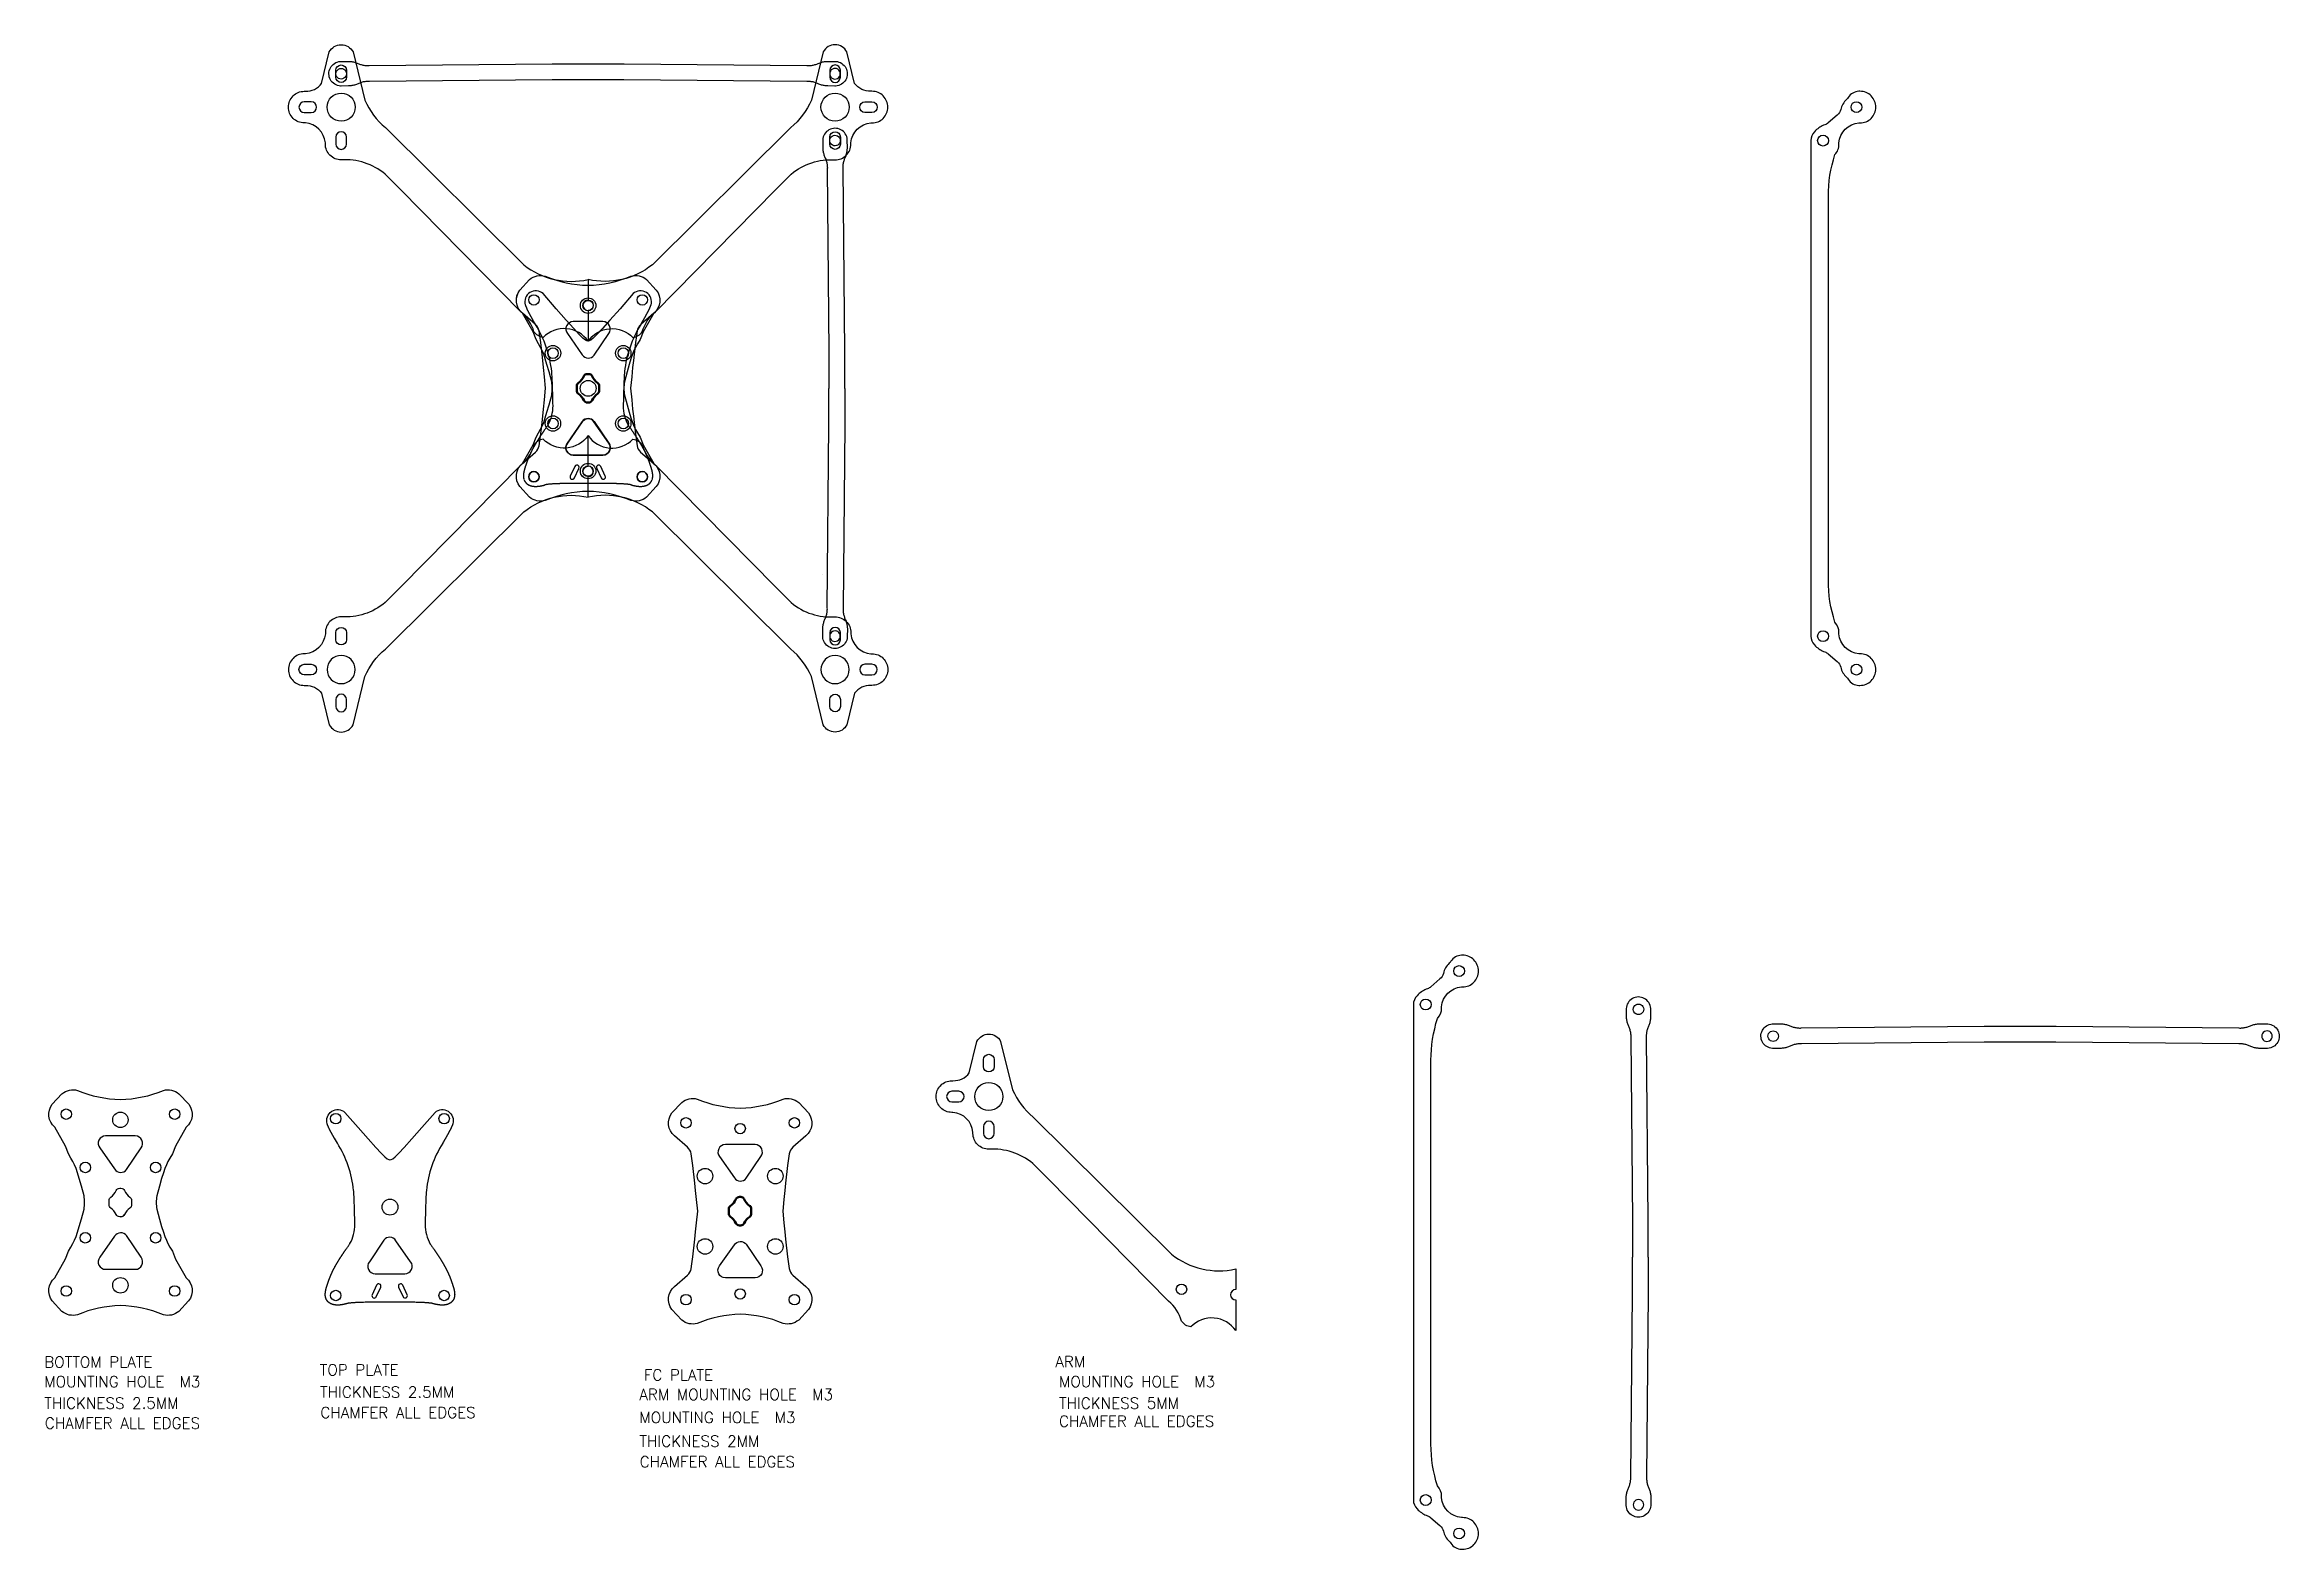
# Model space of a CAD drawing. Header units: millimetres. Extents: x 1594 to 2229, y 1365 to 1792.
import ezdxf

# ---------------------------------------------------------------- set-up
doc = ezdxf.new("R2010")
doc.units = ezdxf.units.MM
doc.layers.add('$0$A-FLOR-FURN', color=9, linetype='Continuous', true_color=0x808080)
doc.layers.add('A-WALL-EXTR', color=3, linetype='Continuous', true_color=0x00ff00)
doc.layers.add('AM_0', color=7, linetype='Continuous', lineweight=50)
doc.layers.add('BRPOINT', color=7, linetype='Continuous', lineweight=50, true_color=0x0000c2)
doc.layers.add('Group#289', color=7, linetype='Continuous')
doc.styles.add('textstyle796', font='ROMANS__.TTF')
doc.styles.add('textstyle797', font='ROMANS__.TTF')
doc.styles.add('textstyle798', font='ROMANS__.TTF')
doc.styles.add('textstyle799', font='ROMANS__.TTF')
doc.styles.add('textstyle800', font='ROMANS__.TTF')
doc.styles.add('textstyle801', font='ROMANS__.TTF')
doc.styles.add('textstyle802', font='ROMANS__.TTF')
doc.styles.add('textstyle803', font='ROMANS__.TTF')
doc.styles.add('textstyle804', font='ROMANS__.TTF')
doc.styles.add('textstyle805', font='ROMANS__.TTF')
doc.styles.add('textstyle806', font='ROMANS__.TTF')
doc.styles.add('textstyle807', font='ROMANS__.TTF')
doc.styles.add('textstyle808', font='ROMANS__.TTF')
doc.styles.add('textstyle809', font='ROMANS__.TTF')
doc.styles.add('textstyle810', font='ROMANS__.TTF')
doc.styles.add('textstyle811', font='ROMANS__.TTF')

msp = doc.modelspace()

# ---------------------------------------------------------------- texts
at = {"layer": 'A-WALL-EXTR', "color": 4, "true_color": 0x00ffff, "char_height": 3.15, "width": 1008.3725, "attachment_point": 1}
for s, insert, style in [('BOTTOM PLATE ', (1593.79, 1419.51), 'textstyle798'), ('MOUNTING HOLE  M3', (1593.79, 1413.93), 'textstyle799'), ('THICKNESS 2.5MM', (1593.79, 1407.82), 'textstyle800'), ('CHAMFER ALL EDGES', (1593.97, 1402.12), 'textstyle802')]:
    msp.add_mtext(s, dxfattribs=dict(at, insert=insert, style=style))
at = {"layer": 'A-WALL-EXTR', "color": 1, "true_color": 0xff0000, "char_height": 3.15, "width": 1008.3725, "attachment_point": 1}
for s, insert, style in [('TOP PLATE', (1672.14, 1417.27), 'textstyle796'), ('THICKNESS 2.5MM', (1672.23, 1410.98), 'textstyle797'), ('CHAMFER ALL EDGES', (1672.33, 1405.13), 'textstyle801')]:
    msp.add_mtext(s, dxfattribs=dict(at, insert=insert, style=style))
at = {"layer": 'A-WALL-EXTR', "color": 2, "true_color": 0xffff00, "char_height": 3.15, "width": 1008.3725, "attachment_point": 1}
for s, insert, style in [('FC PLATE', (1764.29, 1415.84), 'textstyle803'), ('ARM MOUNTING HOLE  M3', (1763.02, 1410.27), 'textstyle804'), ('MOUNTING HOLE  M3', (1763.02, 1403.76), 'textstyle805'), ('THICKNESS 2MM', (1763.02, 1397.01), 'textstyle806'), ('CHAMFER ALL EDGES', (1763.12, 1391.16), 'textstyle807')]:
    msp.add_mtext(s, dxfattribs=dict(at, insert=insert, style=style))
at = {"layer": 'BRPOINT', "color": 3, "true_color": 0x00ff00, "char_height": 3.15, "width": 1008.3725, "attachment_point": 1}
for s, insert, style in [('ARM', (1881.32, 1419.62), 'textstyle808'), ('MOUNTING HOLE  M3', (1882.35, 1413.94), 'textstyle809'), ('THICKNESS 5MM', (1882.35, 1407.82), 'textstyle810'), ('CHAMFER ALL EDGES', (1882.35, 1402.68), 'textstyle811')]:
    msp.add_mtext(s, dxfattribs=dict(at, insert=insert, style=style))

# ---------------------------------------------------------------- blocks, each defined once
blk = doc.blocks.new('dasdasd')
at = {"color": 3}
for points in [[(1857.9, 1642.76, 0.362435), (1852.21, 1648.41), (1851.9, 1648.41, -0.414214), (1847.4, 1652.91, -0.414214), (1851.9, 1657.41), (1852.21, 1657.41, 0.250703), (1856.84, 1659.64), (1859.03, 1668.59, -0.615814), (1865.76, 1668.6), (1869.12, 1654.85, 0.112783), (1875, 1647.08), (1914.34, 1608.11, 0.229373), (1932.62, 1603.9), (1932.62, 1598.04, 1), (1932.62, 1595.09), (1932.62, 1586.35, 0.478702), (1919.86, 1587.4, -0.201027), (1917.22, 1589.03, 0.155944), (1913.48, 1594.76), (1879.33, 1629.37), (1874.88, 1633.87, 0.19561), (1862.4, 1637.91, -0.414214), (1857.9, 1642.41)], [(2007.34, 1642.76, -0.362435), (2013.02, 1648.41), (2013.34, 1648.41, 0.414214), (2017.84, 1652.91, 0.414214), (2013.34, 1657.41), (2013.02, 1657.41, -0.250703), (2008.39, 1659.64), (2006.2, 1668.59, 0.615814), (1999.48, 1668.6), (1996.12, 1654.85, -0.112783), (1990.23, 1647.08), (1950.89, 1608.11, -0.229373), (1932.62, 1603.9), (1932.62, 1598.04, -1), (1932.62, 1595.09), (1932.62, 1586.35, -0.478702), (1945.37, 1587.4, 0.201027), (1948.02, 1589.03, -0.155944), (1951.76, 1594.76), (1985.91, 1629.37), (1990.35, 1633.87, -0.19561), (2002.84, 1637.91, 0.414214), (2007.34, 1642.41)]]:
    blk.add_lwpolyline(points, format="xyb", close=True, dxfattribs=at)
at = {"layer": 'A-WALL-EXTR', "color": 3, "flags": 128}
for points in [[(1863.9, 1663.41), (1863.9, 1661.41, -1), (1860.9, 1661.41), (1860.9, 1663.41, -1)], [(2001.34, 1663.41), (2001.34, 1661.41, 1), (2004.34, 1661.41), (2004.34, 1663.41, 1)], [(1851.9, 1651.41), (1853.9, 1651.41, 1), (1853.9, 1654.41), (1851.9, 1654.41, 1)], [(2013.34, 1651.41), (2011.34, 1651.41, -1), (2011.34, 1654.41), (2013.34, 1654.41, -1)], [(1863.9, 1642.41), (1863.9, 1644.41, 1), (1860.9, 1644.41), (1860.9, 1642.41, 1)], [(2001.34, 1642.41), (2001.34, 1644.41, -1), (2004.34, 1644.41), (2004.34, 1642.41, -1)]]:
    blk.add_lwpolyline(points, format="xyb", close=True, dxfattribs=at)
at = {"layer": 'A-WALL-EXTR', "color": 3}
for centre, radius in [((1862.4, 1652.91), 4), ((2002.84, 1652.91), 4), ((1917.2, 1598.1), 1.48), ((1948.03, 1598.1), 1.48)]:
    blk.add_circle(centre, radius, dxfattribs=at)
blk = doc.blocks.new('adada')
at = {"layer": '$0$A-FLOR-FURN', "color": 4}
for points in [[(1656.9, 1641.72, 0.626781), (1655.26, 1638.32), (1659.46, 1632.31, 0.512548), (1662.87, 1632.15), (1667, 1638.32, 0.626781), (1665.35, 1641.72)], [(1665.35, 1603.8, 0.626781), (1667, 1607.2), (1662.87, 1613.37, 0.512548), (1659.46, 1613.21), (1655.26, 1607.2, 0.626781), (1656.9, 1603.8)]]:
    blk.add_lwpolyline(points, format="xyb", close=True, dxfattribs=at)
for centre in [(1645.71, 1647.9), (1676.54, 1647.9), (1645.71, 1597.62), (1676.54, 1597.62)]:
    blk.add_circle(centre, 1.48, dxfattribs=at)
at = {"color": 4}
blk.add_lwpolyline([(1671.48, 1620.87), (1672.24, 1618.09), (1672.83, 1615.96), (1673.32, 1614.34), (1673.75, 1613.08), (1674.17, 1612.05), (1674.64, 1611.1), (1675.21, 1610.11), (1675.93, 1608.92), (1676.75, 1606.71), (1679.81, 1601.36, -0.404508), (1680.52, 1594.82), (1677.75, 1591.83, -0.250982), (1673.32, 1590.87, 0.091013), (1661.13, 1593.48, 0.091088), (1648.93, 1590.88, -0.250982), (1644.49, 1591.83), (1641.73, 1594.82, -0.404508), (1642.44, 1601.36), (1645.51, 1606.72), (1646.33, 1608.92), (1647.05, 1610.11), (1647.62, 1611.11), (1648.09, 1612.05), (1648.51, 1613.08), (1648.94, 1614.34), (1649.42, 1615.96), (1650.02, 1618.1), (1650.78, 1620.87, 0.087489), (1650.78, 1624.65), (1650.02, 1627.43), (1649.42, 1629.57), (1648.94, 1631.19), (1648.51, 1632.45), (1648.09, 1633.48), (1647.62, 1634.42), (1647.05, 1635.42), (1646.33, 1636.61), (1645.51, 1638.81), (1642.44, 1644.17, -0.404508), (1641.74, 1650.71), (1644.5, 1653.7, -0.250982), (1648.93, 1654.66, 0.091013), (1661.13, 1652.05, 0.091088), (1673.33, 1654.66, -0.250982), (1677.76, 1653.7), (1680.52, 1650.71, -0.404508), (1679.82, 1644.17), (1676.75, 1638.81), (1675.93, 1636.61), (1675.21, 1635.42), (1674.64, 1634.42), (1674.17, 1633.48), (1673.75, 1632.45), (1673.32, 1631.19), (1672.83, 1629.57), (1672.23, 1627.43), (1671.48, 1624.65, 0.087489), (1671.48, 1620.87)], format="xyb", dxfattribs=at)
at = {"layer": 'A-WALL-EXTR', "color": 4}
blk.add_lwpolyline([(1661.28, 1618.73, 0.018013), (1660.91, 1618.73, -0.304899), (1659.91, 1619.35, 0.137536), (1658.37, 1621.2, -0.271696), (1657.92, 1622.16, 0.044943), (1657.92, 1623.38, -0.271107), (1658.37, 1624.34, 0.138858), (1659.93, 1626.2, -0.305335), (1660.92, 1626.83, 0.016975), (1661.27, 1626.83, -0.305638), (1662.27, 1626.2, 0.138515), (1663.82, 1624.34, -0.270883), (1664.27, 1623.38, 0.045083), (1664.27, 1622.16, -0.271696), (1663.82, 1621.2, 0.137536), (1662.27, 1619.35, -0.304899)], format="xyb", close=True, dxfattribs=at)
at = {"layer": 'A-WALL-EXTR', "color": 4, "ltscale": 0.05}
for centre in [(1661.12, 1646.28), (1661.12, 1599.24)]:
    blk.add_circle(centre, 2.2, dxfattribs=at)
at = {"layer": 'A-WALL-EXTR', "color": 4}
for centre in [(1651.14, 1632.76), (1651.14, 1632.76), (1671.13, 1632.76), (1671.13, 1632.76), (1651.13, 1612.76), (1651.13, 1612.76), (1671.13, 1612.76), (1671.13, 1612.76)]:
    blk.add_circle(centre, 1.5, dxfattribs=at)
blk.add_arc((1661.32, 1619.78), 1.05, 267.93612, 335.76168, dxfattribs=at)
blk = doc.blocks.new('dasdad')
at = {"layer": '$0$A-FLOR-FURN', "color": 1}
blk.add_lwpolyline([(1718.06, 1602.52), (1726.5, 1602.52, 0.626781), (1728.15, 1605.92), (1723.94, 1611.94, 0.512548), (1720.54, 1612.09), (1716.41, 1605.92, 0.626781)], format="xyb", close=True, dxfattribs=at)
for centre in [(1706.86, 1596.35), (1737.69, 1596.35)]:
    blk.add_circle(centre, 1.48, dxfattribs=at)
at = {"color": 1}
for p, q in [((1713.19, 1644.12), (1709.47, 1648.41)), ((1735.09, 1648.41), (1731.37, 1644.12)), ((1716.07, 1640.84), (1713.19, 1644.12)), ((1718.21, 1638.46), (1716.07, 1640.84)), ((1728.49, 1640.84), (1726.34, 1638.46)), ((1731.37, 1644.12), (1728.49, 1640.84)), ((1719.76, 1636.81), (1718.21, 1638.46)), ((1720.81, 1635.78), (1719.76, 1636.81)), ((1721.5, 1635.21), (1720.81, 1635.78)), ((1721.95, 1634.97), (1721.5, 1635.21)), ((1722.28, 1634.92), (1721.95, 1634.97)), ((1722.61, 1634.97), (1722.28, 1634.92)), ((1723.05, 1635.21), (1722.61, 1634.97)), ((1723.75, 1635.78), (1723.05, 1635.21)), ((1724.8, 1636.81), (1723.75, 1635.78)), ((1726.34, 1638.46), (1724.8, 1636.81))]:
    blk.add_line(p, q, dxfattribs=at)
for points in [[(1705.03, 1643.7), (1704.91, 1643.98)], [(1707.31, 1639.64), (1706.47, 1641.05)]]:
    blk.add_lwpolyline(points, dxfattribs=at)
for points in [[(1717.2, 1596.56, 1), (1718.38, 1596.01), (1719.65, 1598.73, 1), (1718.47, 1599.28)], [(1725.9, 1599.28, 1), (1724.72, 1598.73), (1725.99, 1596.01, 1), (1727.17, 1596.56)]]:
    blk.add_lwpolyline(points, format="xyb", close=True, dxfattribs=at)
for centre, radius in [((1706.86, 1646.62), 1.48), ((1737.69, 1646.62), 1.48), ((1722.28, 1621.48), 2.26)]:
    blk.add_circle(centre, radius, dxfattribs=at)
for centre, radius, start, end in [((1707.4, 1646.07), 3.13, 48.52931, 196.3244), ((1737.16, 1646.07), 3.13, 343.6756, 131.47069), ((1710.4, 1647.26), 6.35, 199.06033, 199.57598), ((1711.56, 1647.67), 7.57, 199.57598, 200.04282), ((1711.24, 1647.55), 7.23, 200.04282, 200.52051), ((1712.57, 1648.05), 8.66, 200.52051, 200.95183), ((1712.19, 1647.91), 8.25, 200.95183, 201.39378), ((1713.73, 1648.51), 9.9, 201.39378, 201.79201), ((1713.27, 1648.33), 9.41, 201.79201, 202.20052), ((1715.05, 1649.05), 11.32, 202.20052, 202.56806), ((1714.51, 1648.83), 10.74, 202.56806, 202.94544), ((1716.53, 1649.69), 12.94, 202.94544, 203.28461), ((1715.91, 1649.42), 12.26, 203.28461, 203.63312), ((1718.22, 1650.43), 14.78, 203.63312, 203.94612), ((1717.49, 1650.1), 13.98, 203.94612, 204.26794), ((1720.12, 1651.29), 16.87, 204.26794, 204.55686), ((1719.27, 1650.9), 15.94, 204.55686, 204.85407), ((1722.25, 1652.28), 19.22, 204.85407, 205.12086), ((1721.28, 1651.83), 18.15, 205.12086, 205.39541), ((1724.65, 1653.43), 21.88, 205.39541, 205.58043), ((1730.33, 1656.24), 28.23, 206.35798, 206.56868), ((1728.88, 1655.51), 26.62, 206.56868, 206.78568), ((1733.69, 1657.94), 32, 206.78568, 206.9807), ((1732.05, 1657.11), 30.16, 206.9807, 207.18157), ((1737.43, 1659.87), 36.21, 207.18157, 207.36219), ((1735.58, 1658.91), 34.13, 207.36219, 207.54825), ((1741.6, 1662.05), 40.92, 207.54825, 207.71567), ((1739.51, 1660.95), 38.56, 207.71567, 207.88814), ((1746.23, 1664.51), 46.16, 207.88814, 208.04344), ((1743.88, 1663.26), 43.5, 208.04344, 208.20342), ((1751.37, 1667.28), 52, 208.20342, 208.34759), ((1748.73, 1665.85), 49, 208.34759, 208.4961), ((1757.07, 1670.38), 58.48, 208.4961, 208.63004), ((1754.11, 1668.76), 55.11, 208.63004, 208.76802), ((1763.37, 1673.84), 65.67, 208.76802, 208.89255), ((1760.05, 1672.02), 61.89, 208.89255, 209.02083), ((1770.32, 1677.71), 73.63, 209.02083, 209.13671), ((1766.62, 1675.65), 69.4, 209.13671, 209.25607), ((1778, 1682.02), 82.44, 209.25607, 209.36398), ((1773.87, 1679.7), 77.7, 209.36398, 209.47513), ((1786.46, 1686.81), 92.16, 209.47513, 209.5757), ((1781.86, 1684.21), 86.87, 209.5757, 209.67928), ((1795.76, 1692.13), 102.87, 209.67928, 209.77307), ((1680.3, 1622.8), 31.82, 6.17853, 31.93551), ((1764.27, 1622.8), 31.82, 148.06449, 173.82147), ((1609.23, 1715.1), 148.62, 329.48648, 329.56008), ((1601.53, 1719.62), 157.55, 329.56008, 329.63156), ((1621.98, 1707.64), 133.85, 329.63156, 329.71026), ((1615.01, 1711.7), 141.91, 329.71026, 329.78668), ((1633.61, 1700.87), 120.38, 329.78668, 329.87088), ((1627.33, 1704.52), 127.65, 329.87088, 329.95264), ((1644.23, 1694.75), 108.13, 329.95264, 330.04279), ((1638.56, 1698.01), 114.67, 330.04279, 330.13033), ((1653.89, 1689.21), 96.99, 330.13033, 330.22693), ((1648.78, 1692.13), 102.87, 330.22693, 330.32072), ((1662.69, 1684.21), 86.87, 330.32072, 330.4243), ((1658.09, 1686.81), 92.16, 330.4243, 330.52487), ((1670.67, 1679.7), 77.7, 330.52487, 330.63602), ((1666.55, 1682.02), 82.44, 330.63602, 330.74393), ((1677.93, 1675.65), 69.4, 330.74393, 330.86329), ((1674.22, 1677.71), 73.63, 330.86329, 330.97917), ((1684.5, 1672.02), 61.89, 330.97917, 331.10745), ((1681.18, 1673.84), 65.67, 331.10745, 331.23198), ((1690.44, 1668.76), 55.11, 331.23198, 331.36996), ((1687.48, 1670.38), 58.48, 331.36996, 331.5039), ((1695.82, 1665.85), 49, 331.5039, 331.65241), ((1693.17, 1667.28), 52, 331.65241, 331.79658), ((1700.67, 1663.26), 43.5, 331.79658, 331.95656), ((1698.31, 1664.51), 46.16, 331.95656, 332.11186), ((1705.04, 1660.95), 38.56, 332.11186, 332.28433), ((1702.95, 1662.05), 40.92, 332.28433, 332.45175), ((1708.97, 1658.91), 34.13, 332.45175, 332.63781), ((1707.11, 1659.87), 36.21, 332.63781, 332.81843), ((1712.5, 1657.11), 30.16, 332.81843, 333.0193), ((1710.86, 1657.94), 32, 333.0193, 333.21432), ((1715.66, 1655.51), 26.62, 333.21432, 333.43132), ((1714.22, 1656.24), 28.23, 333.43132, 333.64202), ((1718.5, 1654.12), 23.46, 333.64202, 333.8766), ((1717.23, 1654.74), 24.87, 333.8766, 334.10441), ((1721.03, 1652.89), 20.65, 334.10441, 334.35813), ((1719.92, 1653.43), 21.88, 334.35813, 334.60459), ((1723.29, 1651.83), 18.15, 334.60459, 334.87914), ((1722.32, 1652.28), 19.22, 334.87914, 335.14593), ((1725.3, 1650.9), 15.94, 335.14593, 335.44314), ((1724.45, 1651.29), 16.87, 335.44314, 335.73206), ((1727.08, 1650.1), 13.98, 335.73206, 336.05388), ((1726.35, 1650.43), 14.78, 336.05388, 336.36688), ((1728.66, 1649.42), 12.26, 336.36688, 336.71539), ((1728.03, 1649.69), 12.94, 336.71539, 337.05456), ((1730.06, 1648.83), 10.74, 337.05456, 337.43194), ((1729.52, 1649.05), 11.32, 337.43194, 337.79948), ((1731.29, 1648.33), 9.41, 337.79948, 338.20799), ((1730.84, 1648.51), 9.9, 338.20799, 338.60622), ((1732.38, 1647.91), 8.25, 338.60622, 339.04817), ((1732, 1648.05), 8.66, 339.04817, 339.47949), ((1733.33, 1647.55), 7.23, 339.47949, 339.95718), ((1733.01, 1647.67), 7.57, 339.95718, 340.42402), ((1734.17, 1647.26), 6.35, 340.42402, 340.93967), ((1611.28, 1619.03), 100.92, 3.85843, 4.09383), ((1624.17, 1619.89), 88, 2.69567, 3.85843), ((1686.22, 1622.82), 25.88, 1.92951, 2.69567), ((1064.57, 1599.95), 647.95, 1.70074, 2.09948), ((2379.99, 1599.95), 647.95, 177.90052, 178.29926), ((1758.35, 1622.82), 25.88, 177.30433, 178.07049), ((1820.4, 1619.89), 88, 176.14157, 177.30433), ((1833.29, 1619.03), 100.92, 175.90617, 176.14157), ((1701.05, 1616.53), 11.25, 331.05887, 0.13742), ((1454, 1610.75), 258.37, 1.28814, 1.87071), ((1990.57, 1610.75), 258.37, 178.12929, 178.71186), ((1743.51, 1616.53), 11.25, 179.86258, 209.7228), ((1767.27, 1569.11), 70.25, 146.71395, 146.84748), ((1766.52, 1569.6), 69.36, 146.57956, 146.71395), ((1775.9, 1563.41), 80.59, 146.45742, 146.57956), ((1780.37, 1560.45), 85.95, 146.33914, 146.45742), ((1778.98, 1561.38), 84.28, 146.22271, 146.33914), ((1807.92, 1542.02), 119.1, 146.12476, 146.22271), ((1773.49, 1565.13), 77.63, 145.98743, 146.12476), ((1798.92, 1547.98), 108.31, 145.87115, 145.98743), ((1760.27, 1574.17), 61.62, 145.68348, 145.87115), ((1788.1, 1555.18), 95.31, 145.53258, 145.68348), ((1769.47, 1567.96), 72.72, 145.3431, 145.53258), ((1789.52, 1554.1), 97.1, 145.17911, 145.3431), ((1790.37, 1553.51), 98.13, 145.00969, 145.17911), ((1803.16, 1544.56), 113.74, 144.85232, 145.00969), ((1822.31, 1531.08), 137.16, 144.70713, 144.85232), ((1828.99, 1526.34), 145.35, 144.56609, 144.70713), ((1869.05, 1497.84), 194.51, 144.44435, 144.56609), ((1869.16, 1497.76), 194.64, 144.39591, 144.44435), ((1575.5, 1497.84), 194.51, 35.43391, 35.55565), ((1615.56, 1526.34), 145.35, 35.29287, 35.43391), ((1622.24, 1531.08), 137.16, 35.14768, 35.29287), ((1641.39, 1544.56), 113.74, 34.99031, 35.14768), ((1654.18, 1553.51), 98.13, 34.82089, 34.99031), ((1655.02, 1554.1), 97.1, 34.6569, 34.82089), ((1675.08, 1567.96), 72.72, 34.46742, 34.6569), ((1656.45, 1555.18), 95.31, 34.31652, 34.46742), ((1684.28, 1574.17), 61.62, 34.12885, 34.31652), ((1645.63, 1547.98), 108.31, 34.01257, 34.12885), ((1671.06, 1565.13), 77.63, 33.87524, 34.01257), ((1636.63, 1542.02), 119.1, 33.77729, 33.87524), ((1665.57, 1561.38), 84.28, 33.66086, 33.77729), ((1664.18, 1560.45), 85.95, 33.54258, 33.66086), ((1668.65, 1563.41), 80.59, 33.42044, 33.54258), ((1678.02, 1569.6), 69.36, 33.28605, 33.42044), ((1677.28, 1569.11), 70.25, 33.15252, 33.28605), ((1738.24, 1588.63), 35.44, 159.04977, 159.15053), ((1731.33, 1591.28), 28.04, 158.93181, 159.04977), ((1736.47, 1589.29), 33.55, 158.82397, 158.93181), ((1730.01, 1591.8), 26.63, 158.69749, 158.82397), ((1734.53, 1590.03), 31.48, 158.58117, 158.69749), ((1728.58, 1592.37), 25.09, 158.44472, 158.58117), ((1732.75, 1590.72), 29.57, 158.31903, 158.44472), ((1727.67, 1592.74), 24.1, 158.17408, 158.31903), ((1731.28, 1591.3), 27.99, 158.03959, 158.17408), ((1727.05, 1593), 23.42, 157.88728, 158.03959), ((1730.15, 1591.74), 26.78, 157.74483, 157.88728), ((1726.61, 1593.19), 22.95, 157.586, 157.74483), ((1729.31, 1592.08), 25.87, 157.43642, 157.586), ((1726.32, 1593.32), 22.64, 157.27189, 157.43642), ((1728.71, 1592.32), 25.22, 157.11601, 157.27189), ((1726.17, 1593.39), 22.47, 156.94658, 157.11601), ((1728.29, 1592.49), 24.77, 156.78522, 156.94658), ((1726.14, 1593.41), 22.43, 156.61166, 156.78522), ((1728.04, 1592.59), 24.5, 156.44559, 156.61166), ((1726.2, 1593.39), 22.5, 156.26862, 156.44559), ((1727.92, 1592.63), 24.37, 156.0986, 156.26862), ((1726.36, 1593.32), 22.67, 155.91894, 156.0986), ((1727.92, 1592.63), 24.38, 155.74568, 155.91894), ((1726.61, 1593.22), 22.94, 155.56397, 155.74568), ((1728.04, 1592.57), 24.51, 155.38816, 155.56397), ((1726.95, 1593.07), 23.3, 155.20502, 155.38816), ((1728.25, 1592.47), 24.74, 155.02729, 155.20502), ((1727.35, 1592.88), 23.75, 154.8433, 155.02729), ((1728.56, 1592.32), 25.08, 154.66424, 154.8433), ((1727.84, 1592.66), 24.29, 154.47993, 154.66424), ((1728.95, 1592.13), 25.52, 154.30011, 154.47993), ((1728.4, 1592.39), 24.91, 154.11596, 154.30011), ((1729.43, 1591.9), 26.05, 153.93589, 154.11596), ((1729.03, 1592.09), 25.61, 153.75234, 153.93589), ((1729.99, 1591.62), 26.68, 153.57249, 153.75234), ((1729.74, 1591.74), 26.4, 153.38995, 153.57249), ((1730.62, 1591.3), 27.39, 153.21074, 153.38995), ((1730.52, 1591.35), 27.27, 153.02957, 153.21074), ((1731.34, 1590.93), 28.19, 152.85139, 153.02957), ((1731.37, 1590.92), 28.23, 152.67192, 152.85139), ((1732.14, 1590.52), 29.09, 152.49512, 152.67192), ((1732.3, 1590.44), 29.27, 152.31763, 152.49512), ((1733.01, 1590.06), 30.07, 152.14251, 152.31763), ((1733.3, 1589.91), 30.41, 151.96725, 152.14251), ((1733.96, 1589.56), 31.15, 151.7941, 151.96725), ((1734.39, 1589.33), 31.63, 151.62129, 151.7941), ((1735, 1589), 32.33, 151.45035, 151.62129), ((1735.55, 1588.7), 32.95, 151.28017, 151.45035), ((1736.11, 1588.39), 33.6, 151.11164, 151.28017), ((1736.79, 1588.02), 34.37, 150.94427, 151.11164), ((1737.31, 1587.73), 34.97, 150.77832, 150.94427), ((1738.12, 1587.28), 35.9, 150.61389, 150.77832), ((1738.6, 1587.01), 36.44, 150.45069, 150.61389), ((1739.54, 1586.47), 37.53, 150.28929, 150.45069), ((1739.97, 1586.23), 38.02, 150.12896, 150.28929), ((1741.05, 1585.61), 39.26, 149.9707, 150.12896), ((1741.44, 1585.38), 39.72, 149.81334, 149.9707), ((1742.65, 1584.68), 41.12, 149.65827, 149.81334), ((1743, 1584.47), 41.52, 149.50397, 149.65827), ((1744.35, 1583.68), 43.09, 149.35216, 149.50397), ((1744.66, 1583.5), 43.45, 149.20097, 149.35216), ((1746.15, 1582.61), 45.18, 149.05244, 149.20097), ((1746.42, 1582.45), 45.5, 148.90443, 149.05244), ((1747.88, 1581.56), 47.21, 148.75919, 148.90443), ((1748.79, 1581.01), 48.27, 148.61557, 148.75919), ((1748.98, 1580.9), 48.49, 148.47245, 148.61557), ((1752.16, 1578.94), 52.23, 148.33455, 148.47245), ((1748.9, 1580.95), 48.4, 148.18753, 148.33455), ((1752.39, 1578.79), 52.5, 148.04635, 148.18753), ((1747.49, 1581.85), 46.73, 147.88991, 148.04635), ((1752.23, 1578.87), 52.32, 147.74207, 147.88991), ((1749.43, 1580.64), 49, 147.58505, 147.74207), ((1753.08, 1578.32), 53.33, 147.43453, 147.58505), ((1753.51, 1578.05), 53.84, 147.28255, 147.43453), ((1755.65, 1576.67), 56.39, 147.13405, 147.28255), ((1759.37, 1574.27), 60.81, 146.99026, 147.13405), ((1760.09, 1573.8), 61.67, 146.84748, 146.99026), ((1684.46, 1573.8), 61.67, 33.00974, 33.15252), ((1685.18, 1574.27), 60.81, 32.86595, 33.00974), ((1688.9, 1576.67), 56.39, 32.71745, 32.86595), ((1691.04, 1578.05), 53.84, 32.56547, 32.71745), ((1691.47, 1578.32), 53.33, 32.41495, 32.56547), ((1695.12, 1580.64), 49, 32.25793, 32.41495), ((1692.32, 1578.87), 52.32, 32.11009, 32.25793), ((1697.06, 1581.85), 46.73, 31.95365, 32.11009), ((1692.16, 1578.79), 52.5, 31.81247, 31.95365), ((1695.64, 1580.95), 48.4, 31.66545, 31.81247), ((1692.38, 1578.94), 52.23, 31.52755, 31.66545), ((1695.57, 1580.9), 48.49, 31.38443, 31.52755), ((1695.76, 1581.01), 48.27, 31.24081, 31.38443), ((1696.66, 1581.56), 47.21, 31.09557, 31.24081), ((1698.13, 1582.45), 45.5, 30.94756, 31.09557), ((1698.4, 1582.61), 45.18, 30.79903, 30.94756), ((1699.89, 1583.5), 43.45, 30.64784, 30.79903), ((1700.2, 1583.68), 43.09, 30.49603, 30.64784), ((1701.55, 1584.47), 41.52, 30.34173, 30.49603), ((1701.9, 1584.68), 41.12, 30.18666, 30.34173), ((1703.11, 1585.38), 39.72, 30.0293, 30.18666), ((1703.5, 1585.61), 39.26, 29.87104, 30.0293), ((1704.58, 1586.23), 38.02, 29.71071, 29.87104), ((1705.01, 1586.47), 37.53, 29.54931, 29.71071), ((1705.95, 1587.01), 36.44, 29.38611, 29.54931), ((1706.43, 1587.28), 35.9, 29.22168, 29.38611), ((1707.24, 1587.73), 34.97, 29.05573, 29.22168), ((1707.76, 1588.02), 34.37, 28.88836, 29.05573), ((1708.44, 1588.39), 33.6, 28.71983, 28.88836), ((1709, 1588.7), 32.95, 28.54965, 28.71983), ((1709.55, 1589), 32.33, 28.37871, 28.54965), ((1710.16, 1589.33), 31.63, 28.2059, 28.37871), ((1710.59, 1589.56), 31.15, 28.03275, 28.2059), ((1711.24, 1589.91), 30.41, 27.85749, 28.03275), ((1711.54, 1590.06), 30.07, 27.68237, 27.85749), ((1712.25, 1590.44), 29.27, 27.50488, 27.68237), ((1712.41, 1590.52), 29.09, 27.32808, 27.50488), ((1713.18, 1590.92), 28.23, 27.14861, 27.32808), ((1713.21, 1590.93), 28.19, 26.97043, 27.14861), ((1714.03, 1591.35), 27.27, 26.78926, 26.97043), ((1713.92, 1591.3), 27.39, 26.61005, 26.78926), ((1714.81, 1591.74), 26.4, 26.42751, 26.61005), ((1714.56, 1591.62), 26.68, 26.24766, 26.42751), ((1715.51, 1592.09), 25.61, 26.06411, 26.24766), ((1715.12, 1591.9), 26.05, 25.88404, 26.06411), ((1716.15, 1592.39), 24.91, 25.69989, 25.88404), ((1715.6, 1592.13), 25.52, 25.52007, 25.69989), ((1716.71, 1592.66), 24.29, 25.33576, 25.52007), ((1715.99, 1592.32), 25.08, 25.1567, 25.33576), ((1717.19, 1592.88), 23.75, 24.97271, 25.1567), ((1716.3, 1592.47), 24.74, 24.79498, 24.97271), ((1717.6, 1593.07), 23.3, 24.61184, 24.79498), ((1716.51, 1592.57), 24.51, 24.43603, 24.61184), ((1717.93, 1593.22), 22.94, 24.25432, 24.43603), ((1716.62, 1592.63), 24.38, 24.08106, 24.25432), ((1718.18, 1593.32), 22.67, 23.9014, 24.08106), ((1716.63, 1592.63), 24.37, 23.73138, 23.9014), ((1718.34, 1593.39), 22.5, 23.55441, 23.73138), ((1716.51, 1592.59), 24.5, 23.38834, 23.55441), ((1718.41, 1593.41), 22.43, 23.21478, 23.38834), ((1716.26, 1592.49), 24.77, 23.05342, 23.21478), ((1718.37, 1593.39), 22.47, 22.88399, 23.05342), ((1715.84, 1592.32), 25.22, 22.72811, 22.88399), ((1718.22, 1593.32), 22.64, 22.56358, 22.72811), ((1715.23, 1592.08), 25.87, 22.414, 22.56358), ((1717.94, 1593.19), 22.95, 22.25517, 22.414), ((1714.4, 1591.74), 26.78, 22.11272, 22.25517), ((1717.5, 1593), 23.42, 21.96041, 22.11272), ((1713.27, 1591.3), 27.99, 21.82592, 21.96041), ((1716.88, 1592.74), 24.1, 21.68097, 21.82592), ((1711.8, 1590.72), 29.57, 21.55528, 21.68097), ((1715.97, 1592.37), 25.09, 21.41883, 21.55528), ((1710.01, 1590.03), 31.48, 21.30251, 21.41883), ((1714.53, 1591.8), 26.63, 21.17603, 21.30251), ((1708.07, 1589.29), 33.55, 21.06819, 21.17603), ((1713.22, 1591.28), 28.04, 20.95023, 21.06819), ((1706.31, 1588.63), 35.44, 20.84947, 20.95023), ((1708.76, 1596.62), 4.88, 176.98879, 177.45508), ((1708.3, 1596.64), 4.42, 177.45508, 177.9519), ((1708.55, 1596.63), 4.67, 177.9519, 178.43541), ((1708.12, 1596.64), 4.24, 178.43541, 178.94962), ((1708.35, 1596.63), 4.47, 178.94962, 179.45046), ((1707.95, 1596.64), 4.07, 179.45046, 179.98211), ((1708.16, 1596.64), 4.28, 179.98211, 180.50034), ((1707.79, 1596.64), 3.91, 180.50034, 181.04941), ((1707.99, 1596.64), 4.11, 181.04941, 181.58505), ((1707.65, 1596.63), 3.77, 181.58505, 182.15144), ((1707.83, 1596.64), 3.95, 182.15144, 182.70443), ((1707.52, 1596.62), 3.64, 182.70443, 183.28797), ((1709.24, 1596.58), 5.36, 175.16526, 175.59767), ((1708.71, 1596.62), 4.83, 175.59767, 176.06002), ((1708.99, 1596.6), 5.11, 176.06002, 176.50927), ((1708.5, 1596.63), 4.62, 176.50927, 176.98879), ((1707.69, 1596.63), 3.81, 183.28797, 183.8582), ((1707.39, 1596.61), 3.51, 183.8582, 184.45865), ((1707.55, 1596.62), 3.67, 184.45865, 185.0459), ((1707.28, 1596.6), 3.4, 185.0459, 185.66292), ((1709.17, 1596.58), 5.29, 173.87547, 174.30408), ((1709.5, 1596.55), 5.62, 174.30408, 174.71989), ((1708.93, 1596.6), 5.05, 174.71989, 175.16526), ((1707.43, 1596.61), 3.55, 185.66292, 186.26691), ((1707.18, 1596.59), 3.3, 186.26691, 186.90008), ((1707.32, 1596.6), 3.44, 186.90008, 187.52044), ((1709.43, 1596.56), 5.55, 173.0639, 173.476), ((1709.78, 1596.52), 5.91, 173.476, 173.87547), ((1707.09, 1596.57), 3.2, 187.52044, 188.16924), ((1707.21, 1596.59), 3.33, 188.16924, 188.8055), ((1709.71, 1596.53), 5.83, 172.2846, 172.68047), ((1710.09, 1596.48), 6.22, 172.68047, 173.0639), ((1707, 1596.56), 3.12, 188.8055, 189.46929), ((1710, 1596.49), 6.13, 171.53697, 171.9169), ((1710.41, 1596.43), 6.54, 171.9169, 172.2846), ((1707.12, 1596.58), 3.24, 189.46929, 190.12089), ((1706.93, 1596.54), 3.05, 190.12089, 190.79897), ((1710.76, 1596.38), 6.9, 171.18469, 171.53697), ((1707.04, 1596.57), 3.15, 190.79897, 191.46523), ((1711.13, 1596.31), 7.27, 170.48316, 170.82037), ((1710.32, 1596.45), 6.45, 170.82037, 171.18469), ((1706.87, 1596.53), 2.98, 191.46523, 192.15676), ((1706.96, 1596.55), 3.08, 192.15676, 192.83692), ((1710.65, 1596.39), 6.79, 170.13413, 170.48316), ((1706.81, 1596.52), 2.92, 192.83692, 193.54099), ((1711.02, 1596.33), 7.16, 169.47757, 169.81165), ((1711.53, 1596.24), 7.68, 169.81165, 170.13413), ((1706.9, 1596.54), 3.01, 193.54099, 194.23408), ((1711.96, 1596.16), 8.12, 169.16947, 169.47757), ((1706.76, 1596.5), 2.87, 194.23408, 194.94975), ((1711.4, 1596.27), 7.55, 168.84999, 169.16947), ((1706.84, 1596.53), 2.96, 194.94975, 195.65457), ((1712.42, 1596.07), 8.59, 168.55592, 168.84999), ((1706.72, 1596.49), 2.82, 195.65457, 196.38133), ((1712.92, 1595.96), 9.1, 167.9703, 168.25069), ((1711.82, 1596.19), 7.97, 168.25069, 168.55592), ((1706.8, 1596.51), 2.91, 196.38133, 197.09758), ((1712.26, 1596.1), 8.43, 167.67896, 167.9703), ((1706.68, 1596.48), 2.78, 197.09758, 197.8352), ((1713.45, 1595.84), 9.64, 167.4119, 167.67896), ((1706.75, 1596.5), 2.86, 197.8352, 198.56248), ((1712.74, 1596), 8.91, 167.13411, 167.4119), ((1706.64, 1596.46), 2.75, 198.56248, 199.30982), ((1714.03, 1595.7), 10.24, 166.88002, 167.13411), ((1706.71, 1596.49), 2.82, 199.30982, 200.04725), ((1713.25, 1595.88), 9.44, 166.61543, 166.88002), ((1706.62, 1596.45), 2.72, 200.04725, 200.80311), ((1714.65, 1595.55), 10.88, 166.37398, 166.61543), ((1713.81, 1595.76), 10.01, 166.12223, 166.37398), ((1706.68, 1596.48), 2.79, 200.80311, 201.54964), ((1715.33, 1595.38), 11.58, 165.89308, 166.12223), ((1706.6, 1596.45), 2.7, 201.54964, 202.31287), ((1714.4, 1595.61), 10.62, 165.65384, 165.89308), ((1706.66, 1596.47), 2.76, 202.31287, 203.06737), ((1716.06, 1595.19), 12.33, 165.43665, 165.65384), ((1706.59, 1596.44), 2.69, 203.06737, 203.83674), ((1715.05, 1595.45), 11.28, 165.20958, 165.43665), ((1706.64, 1596.46), 2.75, 203.83674, 204.59802), ((1716.86, 1594.97), 13.16, 165.00403, 165.20958), ((1715.74, 1595.27), 12, 164.7888, 165.00403), ((1706.58, 1596.44), 2.68, 204.59802, 205.37224), ((1717.73, 1594.73), 14.06, 164.59457, 164.7888), ((1706.63, 1596.46), 2.74, 205.37224, 206.13845), ((1716.5, 1595.07), 12.78, 164.39086, 164.59457), ((1706.58, 1596.43), 2.67, 206.13845, 206.91681), ((1718.69, 1594.46), 15.05, 164.20766, 164.39086), ((1706.64, 1596.46), 2.74, 206.91681, 207.68528), ((1717.32, 1594.85), 13.64, 164.01515, 164.20766), ((1719.73, 1594.16), 16.15, 163.84266, 164.01515), ((1706.57, 1596.43), 2.66, 207.68528, 208.47025), ((1718.22, 1594.59), 14.57, 163.66106, 163.84266), ((1706.63, 1596.46), 2.74, 208.47025, 209.24457), ((1720.89, 1593.81), 17.35, 163.49899, 163.66106), ((1706.55, 1596.41), 2.64, 209.24457, 210.04039), ((1719.2, 1594.31), 15.59, 163.328, 163.49899), ((1706.62, 1596.46), 2.72, 210.04039, 210.82349), ((1722.17, 1593.42), 18.69, 163.17608, 163.328), ((1720.28, 1593.99), 16.71, 163.0154, 163.17608), ((1706.53, 1596.4), 2.62, 210.82349, 211.6286), ((1723.6, 1592.98), 20.19, 162.87335, 163.0154), ((1706.61, 1596.45), 2.71, 211.6286, 212.42059), ((1721.47, 1593.64), 17.96, 162.72272, 162.87335), ((1725.2, 1592.47), 21.87, 162.59028, 162.72272), ((1706.53, 1596.4), 2.61, 212.42059, 213.23377), ((1722.79, 1593.23), 19.33, 162.44943, 162.59028), ((1706.6, 1596.44), 2.7, 213.23377, 214.03408), ((1727.01, 1591.9), 23.77, 162.32634, 162.44943), ((1724.25, 1592.78), 20.87, 162.19501, 162.32634), ((1729.06, 1591.23), 25.92, 162.08103, 162.19501), ((1725.9, 1592.25), 22.6, 161.95896, 162.08103), ((1731.42, 1590.46), 28.4, 161.85387, 161.95896), ((1727.75, 1591.66), 24.55, 161.74082, 161.85387), ((1734.14, 1589.55), 31.27, 161.64438, 161.74082), ((1729.86, 1590.97), 26.76, 161.54013, 161.64438), ((1737.33, 1588.48), 34.64, 161.45212, 161.54013), ((1732.27, 1590.17), 29.3, 161.35644, 161.45212), ((1741.04, 1587.22), 38.55, 161.27666, 161.35644), ((1735.26, 1589.17), 32.45, 161.18971, 161.27666), ((1745.01, 1585.85), 42.75, 161.11759, 161.18971), ((1739.36, 1587.79), 36.78, 161.03984, 161.11759), ((1748.55, 1584.63), 46.5, 160.97317, 161.03984), ((1742.74, 1586.63), 40.36, 160.9016, 160.97317), ((1750.52, 1583.94), 48.58, 160.83779, 160.9016), ((1745.75, 1585.6), 43.53, 160.77039, 160.83779), ((1753.44, 1582.91), 51.69, 160.71001, 160.77039), ((1748.59, 1584.61), 46.54, 160.64639, 160.71001), ((1757.1, 1581.62), 55.56, 160.5897, 160.64639), ((1751.62, 1583.55), 49.76, 160.52981, 160.5897), ((1761.21, 1580.16), 59.92, 160.47675, 160.52981), ((1755.01, 1582.36), 53.34, 160.42052, 160.47675), ((1765.86, 1578.5), 64.86, 160.37103, 160.42052), ((1758.79, 1581.02), 57.36, 160.31841, 160.37103), ((1770.32, 1576.9), 69.6, 160.27242, 160.31841), ((1765.43, 1578.65), 64.4, 160.22462, 160.27242), ((1770.69, 1576.76), 69.99, 160.18079, 160.22462), ((1779.4, 1573.62), 79.26, 160.13961, 160.18079), ((1763.64, 1579.32), 62.49, 160.09114, 160.13961), ((1776.97, 1574.49), 76.68, 160.04738, 160.09114), ((1748.79, 1584.72), 46.7, 159.98419, 160.04738), ((1766.42, 1578.3), 65.46, 159.93082, 159.98419), ((1742.54, 1587.02), 40.03, 159.85593, 159.93082), ((1756.48, 1581.91), 54.88, 159.79196, 159.85593), ((1739.03, 1588.33), 36.29, 159.70733, 159.79196), ((1749.43, 1584.48), 47.38, 159.63327, 159.70733), ((1736.38, 1589.33), 33.45, 159.53948, 159.63327), ((1744.47, 1586.31), 42.09, 159.45586, 159.53948), ((1734.34, 1590.11), 31.27, 159.35349, 159.45586), ((1740.84, 1587.66), 38.22, 159.26088, 159.35349), ((1732.73, 1590.73), 29.54, 159.15053, 159.26088), ((1711.82, 1590.73), 29.54, 20.73912, 20.84947), ((1703.71, 1587.66), 38.22, 20.64651, 20.73912), ((1710.21, 1590.11), 31.27, 20.54414, 20.64651), ((1700.08, 1586.31), 42.09, 20.46052, 20.54414), ((1708.17, 1589.33), 33.45, 20.36673, 20.46052), ((1695.11, 1584.48), 47.38, 20.29267, 20.36673), ((1705.52, 1588.33), 36.29, 20.20804, 20.29267), ((1688.07, 1581.91), 54.88, 20.14407, 20.20804), ((1702.01, 1587.02), 40.03, 20.06918, 20.14407), ((1678.13, 1578.3), 65.46, 20.01581, 20.06918), ((1695.76, 1584.72), 46.7, 19.95262, 20.01581), ((1667.57, 1574.49), 76.68, 19.90886, 19.95262), ((1680.91, 1579.32), 62.49, 19.86039, 19.90886), ((1665.14, 1573.62), 79.26, 19.81921, 19.86039), ((1673.86, 1576.76), 69.99, 19.77538, 19.81921), ((1679.12, 1578.65), 64.4, 19.72758, 19.77538), ((1674.22, 1576.9), 69.6, 19.68159, 19.72758), ((1685.75, 1581.02), 57.36, 19.62897, 19.68159), ((1678.69, 1578.5), 64.86, 19.57948, 19.62897), ((1689.54, 1582.36), 53.34, 19.52325, 19.57948), ((1683.34, 1580.16), 59.92, 19.47019, 19.52325), ((1692.92, 1583.55), 49.76, 19.4103, 19.47019), ((1687.45, 1581.62), 55.56, 19.35361, 19.4103), ((1695.96, 1584.61), 46.54, 19.28999, 19.35361), ((1691.1, 1582.91), 51.69, 19.22961, 19.28999), ((1698.8, 1585.6), 43.53, 19.16221, 19.22961), ((1694.03, 1583.94), 48.58, 19.0984, 19.16221), ((1701.8, 1586.63), 40.36, 19.02683, 19.0984), ((1695.99, 1584.63), 46.5, 18.96016, 19.02683), ((1705.19, 1587.79), 36.78, 18.88241, 18.96016), ((1699.54, 1585.85), 42.75, 18.81029, 18.88241), ((1709.29, 1589.17), 32.45, 18.72334, 18.81029), ((1703.51, 1587.22), 38.55, 18.64356, 18.72334), ((1712.27, 1590.17), 29.3, 18.54788, 18.64356), ((1707.22, 1588.48), 34.64, 18.45987, 18.54788), ((1714.69, 1590.97), 26.76, 18.35562, 18.45987), ((1710.41, 1589.55), 31.27, 18.25918, 18.35562), ((1716.79, 1591.66), 24.55, 18.14613, 18.25918), ((1713.13, 1590.46), 28.4, 18.04104, 18.14613), ((1718.65, 1592.25), 22.6, 17.91897, 18.04104), ((1715.48, 1591.23), 25.92, 17.80499, 17.91897), ((1720.29, 1592.78), 20.87, 17.67366, 17.80499), ((1717.54, 1591.9), 23.77, 17.55057, 17.67366), ((1737.95, 1596.44), 2.7, 325.96588, 326.76619), ((1721.76, 1593.23), 19.33, 17.40972, 17.55057), ((1719.34, 1592.47), 21.87, 17.27728, 17.40972), ((1738.02, 1596.4), 2.61, 326.76619, 327.57938), ((1723.08, 1593.64), 17.96, 17.12665, 17.27728), ((1737.94, 1596.45), 2.71, 327.57938, 328.37138), ((1720.94, 1592.98), 20.19, 16.9846, 17.12665), ((1724.27, 1593.99), 16.71, 16.82392, 16.9846), ((1738.01, 1596.4), 2.62, 328.37138, 329.17649), ((1722.37, 1593.42), 18.69, 16.672, 16.82392), ((1737.93, 1596.46), 2.72, 329.17649, 329.95959), ((1725.35, 1594.31), 15.59, 16.50101, 16.672), ((1738, 1596.41), 2.64, 329.95959, 330.75541), ((1723.66, 1593.81), 17.35, 16.33894, 16.50101), ((1737.91, 1596.46), 2.74, 330.75541, 331.52973), ((1726.33, 1594.59), 14.57, 16.15734, 16.33894), ((1724.81, 1594.16), 16.15, 15.98485, 16.15734), ((1737.98, 1596.43), 2.66, 331.52973, 332.3147), ((1727.23, 1594.85), 13.64, 15.79234, 15.98485), ((1737.91, 1596.46), 2.74, 332.3147, 333.08317), ((1725.86, 1594.46), 15.05, 15.60914, 15.79234), ((1737.97, 1596.43), 2.67, 333.08317, 333.86154), ((1728.05, 1595.07), 12.78, 15.40543, 15.60914), ((1726.82, 1594.73), 14.06, 15.2112, 15.40543), ((1737.91, 1596.46), 2.74, 333.86154, 334.62775), ((1728.8, 1595.27), 12, 14.99597, 15.2112), ((1737.96, 1596.44), 2.68, 334.62775, 335.40197), ((1727.69, 1594.97), 13.16, 14.79042, 14.99597), ((1737.91, 1596.46), 2.75, 335.40197, 336.16326), ((1729.5, 1595.45), 11.28, 14.56335, 14.79042), ((1728.48, 1595.19), 12.33, 14.34616, 14.56335), ((1737.96, 1596.44), 2.69, 336.16326, 336.93262), ((1730.14, 1595.61), 10.62, 14.10692, 14.34616), ((1737.89, 1596.47), 2.76, 336.93262, 337.68713), ((1729.22, 1595.38), 11.58, 13.87777, 14.10692), ((1737.95, 1596.45), 2.7, 337.68713, 338.45036), ((1730.74, 1595.76), 10.01, 13.62602, 13.87777), ((1737.86, 1596.48), 2.79, 338.45036, 339.19688), ((1729.89, 1595.55), 10.88, 13.38457, 13.62602), ((1737.93, 1596.45), 2.72, 339.19688, 339.95275), ((1731.29, 1595.88), 9.44, 13.11998, 13.38457), ((1737.83, 1596.49), 2.82, 339.95275, 340.69018), ((1730.52, 1595.7), 10.24, 12.86589, 13.11998), ((1731.81, 1596), 8.91, 12.5881, 12.86589), ((1737.9, 1596.46), 2.75, 340.69018, 341.43752), ((1731.09, 1595.84), 9.64, 12.32104, 12.5881), ((1737.8, 1596.5), 2.86, 341.43752, 342.1648), ((1732.28, 1596.1), 8.43, 12.0297, 12.32104), ((1731.63, 1595.96), 9.1, 11.74931, 12.0297), ((1737.87, 1596.48), 2.78, 342.1648, 342.90242), ((1732.73, 1596.19), 7.97, 11.44408, 11.74931), ((1737.75, 1596.51), 2.91, 342.90242, 343.61867), ((1732.12, 1596.07), 8.59, 11.15001, 11.44408), ((1737.83, 1596.49), 2.82, 343.61867, 344.34543), ((1733.14, 1596.27), 7.55, 10.83053, 11.15001), ((1737.7, 1596.53), 2.96, 344.34543, 345.05025), ((1732.59, 1596.16), 8.12, 10.52243, 10.83053), ((1737.79, 1596.5), 2.87, 345.05025, 345.76592), ((1733.53, 1596.33), 7.16, 10.18835, 10.52243), ((1733.02, 1596.24), 7.68, 9.86587, 10.18835), ((1737.65, 1596.54), 3.01, 345.76592, 346.45901), ((1733.89, 1596.39), 6.79, 9.51684, 9.86587), ((1737.74, 1596.52), 2.92, 346.45901, 347.16308), ((1733.42, 1596.31), 7.27, 9.17963, 9.51684), ((1737.68, 1596.53), 2.98, 347.84324, 348.53477), ((1737.58, 1596.55), 3.08, 347.16308, 347.84324), ((1734.23, 1596.45), 6.45, 8.81531, 9.17963), ((1733.79, 1596.38), 6.9, 8.46303, 8.81531), ((1737.51, 1596.57), 3.15, 348.53477, 349.20103), ((1734.55, 1596.49), 6.13, 8.0831, 8.46303), ((1734.14, 1596.43), 6.54, 7.7154, 8.0831), ((1737.62, 1596.54), 3.05, 349.20103, 349.87911), ((1734.84, 1596.53), 5.83, 7.31953, 7.7154), ((1737.54, 1596.56), 3.12, 350.53071, 351.1945), ((1737.43, 1596.58), 3.24, 349.87911, 350.53071), ((1734.46, 1596.48), 6.22, 6.9361, 7.31953), ((1735.12, 1596.56), 5.55, 6.524, 6.9361), ((1737.46, 1596.57), 3.2, 351.83076, 352.47956), ((1737.33, 1596.59), 3.33, 351.1945, 351.83076), ((1734.76, 1596.52), 5.91, 6.12453, 6.524), ((1735.38, 1596.58), 5.29, 5.69592, 6.12453), ((1735.05, 1596.55), 5.62, 5.28011, 5.69592), ((1737.37, 1596.59), 3.3, 353.09992, 353.73309), ((1737.23, 1596.6), 3.44, 352.47956, 353.09992), ((1735.62, 1596.6), 5.05, 4.83474, 5.28011), ((1735.31, 1596.58), 5.36, 4.40233, 4.83474), ((1735.84, 1596.62), 4.83, 3.93998, 4.40233), ((1737, 1596.62), 3.67, 354.9541, 355.54135), ((1737.27, 1596.6), 3.4, 354.33708, 354.9541), ((1737.12, 1596.61), 3.55, 353.73309, 354.33708), ((1735.56, 1596.6), 5.11, 3.49073, 3.93998), ((1736.05, 1596.63), 4.62, 3.01121, 3.49073), ((1735.79, 1596.62), 4.88, 2.54492, 3.01121), ((1736.25, 1596.64), 4.42, 2.0481, 2.54492), ((1736.71, 1596.64), 3.95, 357.29557, 357.84856), ((1737.03, 1596.62), 3.64, 356.71203, 357.29557), ((1736.86, 1596.63), 3.81, 356.1418, 356.71203), ((1737.15, 1596.61), 3.51, 355.54135, 356.1418), ((1736, 1596.63), 4.67, 1.56459, 2.0481), ((1736.43, 1596.64), 4.24, 1.05038, 1.56459), ((1736.2, 1596.63), 4.47, 0.54954, 1.05038), ((1736.6, 1596.64), 4.07, 0.01789, 0.54954), ((1736.38, 1596.64), 4.28, 359.49966, 0.01789), ((1736.75, 1596.64), 3.91, 358.95059, 359.49966), ((1736.56, 1596.64), 4.11, 358.41495, 358.95059), ((1736.9, 1596.63), 3.77, 357.84856, 358.41495), ((1706.52, 1596.39), 2.61, 214.03408, 214.85464), ((1706.59, 1596.44), 2.69, 214.85464, 215.66262), ((1706.52, 1596.39), 2.6, 215.66262, 216.48979), ((1706.58, 1596.44), 2.68, 216.48979, 217.30471), ((1706.52, 1596.39), 2.61, 217.30471, 218.13765), ((1706.58, 1596.44), 2.68, 218.13765, 218.95853), ((1706.53, 1596.39), 2.61, 218.95853, 219.79653), ((1706.59, 1596.44), 2.69, 219.79653, 220.62208), ((1706.53, 1596.4), 2.62, 220.62208, 221.4654), ((1706.59, 1596.45), 2.7, 221.4654, 222.2963), ((1706.54, 1596.4), 2.62, 222.2963, 223.14563), ((1706.59, 1596.45), 2.7, 223.14563, 223.98219), ((1706.54, 1596.41), 2.63, 223.98219, 224.83625), ((1706.6, 1596.46), 2.71, 224.83625, 225.6778), ((1706.56, 1596.42), 2.65, 225.6778, 226.5354), ((1706.61, 1596.47), 2.72, 226.5354, 227.38098), ((1706.57, 1596.43), 2.67, 227.38098, 228.24108), ((1706.62, 1596.49), 2.74, 228.24108, 229.0897), ((1706.59, 1596.45), 2.7, 229.0897, 229.95122), ((1706.63, 1596.5), 2.77, 229.95122, 230.80182), ((1706.61, 1596.47), 2.73, 230.80182, 231.66364), ((1706.65, 1596.53), 2.79, 231.66364, 232.51514), ((1706.63, 1596.5), 2.77, 232.51514, 233.37611), ((1706.67, 1596.55), 2.83, 233.37611, 234.2274), ((1706.66, 1596.54), 2.81, 234.2274, 235.08638), ((1706.7, 1596.59), 2.87, 235.08638, 235.93632), ((1706.69, 1596.58), 2.86, 235.93632, 236.79214), ((1706.72, 1596.63), 2.92, 236.79214, 237.6396), ((1706.72, 1596.63), 2.91, 237.6396, 238.49114), ((1706.75, 1596.67), 2.97, 238.49114, 239.33497), ((1706.75, 1596.68), 2.98, 239.33497, 240.1811), ((1706.78, 1596.72), 3.03, 240.1811, 241.02019), ((1706.79, 1596.74), 3.05, 241.02019, 241.85983), ((1706.81, 1596.78), 3.1, 241.85983, 242.6931), ((1706.82, 1596.81), 3.13, 242.6931, 243.5252), ((1706.84, 1596.85), 3.17, 243.5252, 244.35158), ((1706.86, 1596.89), 3.21, 244.35158, 245.17515), ((1706.88, 1596.92), 3.25, 245.17515, 245.99364), ((1706.9, 1596.97), 3.31, 245.99364, 246.80775), ((1706.92, 1597.01), 3.34, 246.80775, 247.61739), ((1706.94, 1597.07), 3.41, 247.61739, 248.42116), ((1706.95, 1597.1), 3.44, 248.42116, 249.22107), ((1706.98, 1597.17), 3.52, 249.22107, 250.0137), ((1706.99, 1597.2), 3.55, 250.0137, 250.80304), ((1707.02, 1597.29), 3.64, 250.80304, 251.5838), ((1707.03, 1597.31), 3.67, 251.5838, 252.36181), ((1707.06, 1597.41), 3.78, 252.36181, 253.13005), ((1707.07, 1597.43), 3.8, 253.13005, 253.89606), ((1707.1, 1597.55), 3.92, 253.89606, 254.6512), ((1707.11, 1597.57), 3.94, 254.6512, 255.40459), ((1707.14, 1597.7), 4.07, 255.40459, 256.14613), ((1707.14, 1597.71), 4.08, 256.14613, 256.88637), ((1707.18, 1597.86), 4.23, 256.88637, 257.61389), ((1707.18, 1597.87), 4.25, 257.61389, 258.34052), ((1707.21, 1598.03), 4.41, 258.34052, 259.05367), ((1707.21, 1598.04), 4.42, 259.05367, 259.7663), ((1707.25, 1598.22), 4.6, 259.7663, 260.4648), ((1707.25, 1598.22), 4.6, 260.4648, 261.16312), ((1707.28, 1598.42), 4.8, 261.16312, 261.84677), ((1707.28, 1598.41), 4.8, 261.84677, 262.53054), ((1707.31, 1598.63), 5.02, 262.53054, 263.19918), ((1707.31, 1598.62), 5.01, 263.19918, 263.86822), ((1707.33, 1598.86), 5.25, 263.86822, 264.52177), ((1707.33, 1598.85), 5.24, 264.52177, 265.17596), ((1707.35, 1599.1), 5.49, 265.17596, 265.81439), ((1707.35, 1599.09), 5.48, 265.81439, 266.45368), ((1707.37, 1599.36), 5.75, 266.45368, 267.077), ((1707.37, 1599.34), 5.73, 267.077, 267.70137), ((1707.38, 1599.64), 6.03, 267.70137, 268.30966), ((1707.38, 1599.61), 6.01, 268.30966, 268.91916), ((1707.38, 1599.93), 6.32, 268.91916, 269.51251), ((1707.38, 1599.9), 6.29, 269.51251, 270.10723), ((1707.38, 1600.24), 6.63, 270.10723, 270.6858), ((1707.38, 1600.21), 6.6, 270.6858, 271.26586), ((1707.37, 1600.57), 6.96, 271.26586, 271.82982), ((1707.38, 1600.53), 6.92, 271.82982, 272.39537), ((1707.36, 1600.92), 7.31, 272.39537, 272.94493), ((1707.36, 1600.88), 7.27, 272.94493, 273.49616), ((1707.34, 1601.29), 7.68, 273.49616, 274.03156), ((1707.34, 1601.24), 7.63, 274.03156, 274.56869), ((1707.31, 1601.67), 8.07, 274.56869, 275.09017), ((1707.31, 1601.62), 8.01, 275.09017, 275.61343), ((1707.26, 1602.08), 8.48, 275.61343, 276.12127), ((1707.27, 1602.02), 8.42, 276.12127, 276.63092), ((1707.21, 1602.51), 8.91, 276.63092, 277.12539), ((1707.22, 1602.44), 8.84, 277.12539, 277.62171), ((1707.15, 1602.96), 9.36, 277.62171, 278.10312), ((1707.16, 1602.89), 9.29, 278.10312, 278.58638), ((1707.08, 1603.43), 9.84, 278.58638, 279.05503), ((1707.09, 1603.36), 9.76, 279.05503, 279.52553), ((1707, 1603.93), 10.34, 279.52553, 279.98173), ((1707.01, 1603.85), 10.26, 279.98173, 280.43978), ((1706.9, 1604.45), 10.87, 280.43978, 280.88384), ((1706.92, 1604.36), 10.78, 280.88384, 281.32974), ((1706.79, 1604.99), 11.43, 281.32974, 281.76199), ((1706.81, 1604.9), 11.33, 281.76199, 282.19605), ((1706.67, 1605.56), 12.01, 282.19605, 282.6168), ((1706.69, 1605.46), 11.91, 282.6168, 283.03934), ((1706.53, 1606.15), 12.62, 283.03934, 283.44891), ((1706.56, 1606.05), 12.51, 283.44891, 283.86025), ((1705.66, 1609.69), 16.26, 283.86025, 284.25894), ((1708.09, 1600.12), 6.39, 284.25894, 284.89494), ((1705.32, 1610.53), 17.16, 284.89494, 285.04753), ((1666.42, 1755.24), 167, 285.04753, 285.09644), ((1704.66, 1613.47), 20.16, 285.09644, 285.37869), ((1717.39, 1567.1), 27.92, 105.13563, 105.3395), ((1710.74, 1591.72), 2.42, 103.08084, 105.13563), ((1711.9, 1586.71), 7.56, 101.91867, 103.08084), ((1711.13, 1590.34), 3.85, 99.91007, 101.91867), ((1711.71, 1587.02), 7.22, 98.44376, 99.91007), ((1711.97, 1585.3), 8.96, 97.10955, 98.44376), ((1712.2, 1583.44), 10.83, 95.89649, 97.10955), ((1713.06, 1575.15), 19.16, 95.00446, 95.89649), ((1713.04, 1575.34), 18.97, 94.10791, 95.00446), ((1714.37, 1556.81), 37.55, 93.4899, 94.10791), ((1714.17, 1560.14), 34.21, 92.84243, 93.4899), ((1715.89, 1525.53), 68.87, 92.39902, 92.84243), ((1715.48, 1535.21), 59.18, 91.92067, 92.39902), ((1717.63, 1471.17), 123.26, 91.5996, 91.92067), ((1716.88, 1498.05), 96.37, 91.23649, 91.5996), ((1719.71, 1366.98), 227.46, 91.02178, 91.23649), ((1718.73, 1421.76), 172.68, 90.77534, 91.02178), ((1722, 1180.27), 414.19, 90.63611, 90.77534), ((1720.48, 1317.12), 277.33, 90.46595, 90.63611), ((1722.54, 1063.28), 531.18, 90.35156, 90.46595), ((1721.77, 1189.17), 405.28, 90.22061, 90.35156), ((1722.37, 1033.85), 560.61, 90.11274, 90.22061), ((1722.27, 1081.3), 513.16, 90, 90.11274), ((1722.27, 1081.29), 513.16, 89.88726, 90), ((1722.18, 1033.85), 560.61, 89.77939, 89.88726), ((1722.78, 1189.17), 405.29, 89.64844, 89.77939), ((1722.01, 1063.28), 531.18, 89.53405, 89.64844), ((1724.07, 1317.12), 277.33, 89.36389, 89.53405), ((1722.55, 1180.27), 414.19, 89.22466, 89.36389), ((1725.82, 1421.76), 172.68, 88.97822, 89.22466), ((1724.84, 1366.98), 227.47, 88.76351, 88.97822), ((1727.67, 1498.05), 96.37, 88.40041, 88.76351), ((1726.92, 1471.17), 123.26, 88.07934, 88.40041), ((1729.07, 1535.21), 59.18, 87.60099, 88.07934), ((1728.66, 1525.53), 68.87, 87.15758, 87.60099), ((1730.38, 1560.14), 34.21, 86.51012, 87.15758), ((1730.18, 1556.81), 37.55, 85.89212, 86.51012), ((1731.51, 1575.34), 18.97, 84.99559, 85.89212), ((1731.49, 1575.15), 19.16, 84.10357, 84.99559), ((1732.35, 1583.44), 10.83, 82.89054, 84.10357), ((1732.58, 1585.3), 8.96, 81.55636, 82.89054), ((1732.84, 1587.02), 7.22, 80.09011, 81.55636), ((1733.42, 1590.34), 3.85, 78.08158, 80.09011), ((1732.65, 1586.71), 7.56, 76.91947, 78.08158), ((1733.81, 1591.71), 2.42, 74.8648, 76.91947), ((1727.16, 1567.1), 27.92, 74.66093, 74.8648), ((1739.89, 1613.47), 20.16, 254.62173, 254.90399), ((1778.13, 1755.24), 167, 254.90399, 254.95291), ((1739.23, 1610.53), 17.16, 254.95291, 255.1055), ((1736.46, 1600.13), 6.39, 255.1055, 255.74146), ((1738.89, 1609.69), 16.26, 255.74146, 256.14015), ((1737.99, 1606.05), 12.51, 256.14015, 256.55147), ((1738.02, 1606.15), 12.62, 256.55147, 256.96102), ((1737.86, 1605.46), 11.91, 256.96102, 257.38355), ((1737.88, 1605.56), 12.01, 257.38355, 257.80428), ((1737.74, 1604.9), 11.33, 257.80428, 258.23833), ((1737.76, 1604.99), 11.43, 258.23833, 258.67056), ((1737.63, 1604.36), 10.78, 258.67056, 259.11645), ((1737.65, 1604.45), 10.87, 259.11645, 259.5605), ((1737.54, 1603.85), 10.26, 259.5605, 260.01854), ((1737.55, 1603.93), 10.34, 260.01854, 260.47472), ((1737.45, 1603.36), 9.76, 260.47472, 260.94521), ((1737.47, 1603.43), 9.84, 260.94521, 261.41384), ((1737.38, 1602.89), 9.29, 261.41384, 261.89709), ((1737.39, 1602.96), 9.36, 261.89709, 262.37849), ((1737.32, 1602.44), 8.84, 262.37849, 262.87479), ((1737.33, 1602.51), 8.91, 262.87479, 263.36925), ((1737.28, 1602.02), 8.42, 263.36925, 263.87888), ((1737.28, 1602.08), 8.48, 263.87888, 264.38671), ((1737.24, 1601.62), 8.01, 264.38671, 264.90995), ((1737.24, 1601.67), 8.07, 264.90995, 265.43142), ((1737.21, 1601.24), 7.63, 265.43142, 265.96853), ((1737.21, 1601.29), 7.68, 265.96853, 266.50392), ((1737.19, 1600.88), 7.27, 266.50392, 267.05513), ((1737.19, 1600.92), 7.31, 267.05513, 267.60469), ((1737.17, 1600.53), 6.92, 267.60469, 268.17022), ((1737.17, 1600.57), 6.96, 268.17022, 268.73417), ((1737.16, 1600.21), 6.6, 268.73417, 269.31421), ((1737.17, 1600.24), 6.63, 269.31421, 269.89277), ((1737.16, 1599.9), 6.29, 269.89277, 270.48747), ((1737.16, 1599.93), 6.32, 270.48747, 271.08082), ((1737.17, 1599.61), 6.01, 271.08082, 271.69031), ((1737.17, 1599.64), 6.03, 271.69031, 272.29858), ((1737.18, 1599.34), 5.73, 272.29858, 272.92294), ((1737.18, 1599.36), 5.75, 272.92294, 273.54625), ((1737.2, 1599.09), 5.48, 273.54625, 274.18553), ((1737.2, 1599.1), 5.49, 274.18553, 274.82394), ((1737.22, 1598.85), 5.24, 274.82394, 275.47813), ((1737.22, 1598.86), 5.25, 275.47813, 276.13166), ((1737.24, 1598.62), 5.01, 276.13166, 276.8007), ((1737.24, 1598.63), 5.02, 276.8007, 277.46932), ((1737.27, 1598.41), 4.8, 277.46932, 278.15309), ((1737.27, 1598.42), 4.8, 278.15309, 278.83672), ((1737.3, 1598.22), 4.6, 278.83672, 279.53504), ((1737.3, 1598.22), 4.6, 279.53504, 280.23353), ((1737.33, 1598.04), 4.42, 280.23353, 280.94615), ((1737.33, 1598.03), 4.41, 280.94615, 281.6593), ((1737.37, 1597.87), 4.25, 281.6593, 282.38592), ((1737.37, 1597.86), 4.23, 282.38592, 283.11343), ((1737.4, 1597.71), 4.08, 283.11343, 283.85366), ((1737.41, 1597.7), 4.07, 283.85366, 284.5952), ((1737.44, 1597.57), 3.94, 284.5952, 285.34858), ((1737.45, 1597.55), 3.92, 285.34858, 286.10372), ((1737.48, 1597.43), 3.8, 286.10372, 286.86972), ((1737.49, 1597.41), 3.78, 286.86972, 287.63796), ((1737.52, 1597.31), 3.67, 287.63796, 288.41597), ((1737.53, 1597.29), 3.64, 288.41597, 289.19673), ((1737.56, 1597.2), 3.55, 289.19673, 289.98606), ((1737.57, 1597.17), 3.52, 289.98606, 290.77869), ((1737.59, 1597.1), 3.44, 290.77869, 291.5786), ((1737.61, 1597.07), 3.41, 291.5786, 292.38236), ((1737.63, 1597.01), 3.34, 292.38236, 293.19201), ((1737.65, 1596.97), 3.31, 293.19201, 294.00611), ((1737.67, 1596.92), 3.25, 294.00611, 294.8246), ((1737.69, 1596.89), 3.21, 294.8246, 295.64818), ((1737.7, 1596.85), 3.17, 295.64818, 296.47456), ((1737.72, 1596.81), 3.13, 296.47456, 297.30667), ((1737.74, 1596.78), 3.1, 297.30667, 298.13993), ((1737.76, 1596.74), 3.05, 298.13993, 298.97958), ((1737.77, 1596.72), 3.03, 298.97958, 299.81867), ((1737.79, 1596.68), 2.98, 299.81867, 300.66481), ((1737.8, 1596.67), 2.97, 300.66481, 301.50864), ((1737.83, 1596.63), 2.91, 301.50864, 302.36019), ((1737.83, 1596.63), 2.92, 302.36019, 303.20764), ((1737.86, 1596.58), 2.86, 303.20764, 304.06348), ((1737.85, 1596.59), 2.87, 304.06348, 304.91342), ((1737.89, 1596.54), 2.81, 304.91342, 305.7724), ((1737.88, 1596.55), 2.83, 305.7724, 306.6237), ((1737.91, 1596.5), 2.77, 306.6237, 307.48468), ((1737.9, 1596.53), 2.79, 307.48468, 308.33619), ((1737.94, 1596.47), 2.73, 308.33619, 309.19801), ((1737.91, 1596.5), 2.77, 309.19801, 310.04862), ((1737.96, 1596.45), 2.7, 310.04862, 310.91015), ((1737.93, 1596.49), 2.74, 310.91015, 311.75877), ((1737.98, 1596.43), 2.67, 311.75877, 312.61888), ((1737.94, 1596.47), 2.72, 312.61888, 313.46447), ((1737.99, 1596.42), 2.65, 313.46447, 314.32208), ((1737.95, 1596.46), 2.71, 314.32208, 315.16363), ((1738, 1596.41), 2.63, 315.16363, 316.0177), ((1737.95, 1596.45), 2.7, 316.0177, 316.85427), ((1738.01, 1596.4), 2.62, 316.85427, 317.70361), ((1737.96, 1596.45), 2.7, 317.70361, 318.53451), ((1738.02, 1596.4), 2.62, 318.53451, 319.37783), ((1737.96, 1596.44), 2.69, 319.37783, 320.20339), ((1738.02, 1596.39), 2.61, 320.20339, 321.0414), ((1737.96, 1596.44), 2.68, 321.0414, 321.86228), ((1738.03, 1596.39), 2.61, 321.86228, 322.69523), ((1737.96, 1596.44), 2.68, 322.69523, 323.51016), ((1738.03, 1596.39), 2.6, 323.51016, 324.33733), ((1737.96, 1596.44), 2.69, 324.33733, 325.14531), ((1738.03, 1596.39), 2.61, 325.14531, 325.96588)]:
    blk.add_arc(centre, radius, start, end, dxfattribs=at)
blk = doc.blocks.new('adqD')
at = {"layer": '$0$A-FLOR-FURN', "color": 2}
for points in [[(1795.92, 1639.26), (1787.48, 1639.26, 0.626781), (1785.83, 1635.86), (1790.04, 1629.84, 0.512548), (1793.44, 1629.69), (1797.57, 1635.86, 0.626781)], [(1795.92, 1601.33), (1787.48, 1601.33, -0.626781), (1785.83, 1604.73), (1790.04, 1610.75, -0.512548), (1793.44, 1610.9), (1797.57, 1604.73, -0.626781)]]:
    blk.add_lwpolyline(points, format="xyb", close=True, dxfattribs=at)
for centre in [(1776.29, 1645.43), (1807.12, 1645.43), (1791.69, 1643.81), (1776.29, 1595.16), (1791.69, 1596.78), (1807.12, 1595.16)]:
    blk.add_circle(centre, 1.48, dxfattribs=at)
at = {"color": 2}
blk.add_lwpolyline([(1777.75, 1603.97), (1777.95, 1605.33), (1778.22, 1607.32), (1778.45, 1609.01), (1778.64, 1610.62), (1778.83, 1612.35), (1779.04, 1614.4), (1779.3, 1616.98), (1779.62, 1620.3), (1779.3, 1623.61), (1779.04, 1626.19), (1778.83, 1628.25), (1778.64, 1629.97), (1778.45, 1631.58), (1778.22, 1633.28), (1777.95, 1635.26), (1777.75, 1636.62, 0.181174), (1776.75, 1638.47), (1773.02, 1641.7, -0.404508), (1772.31, 1648.24), (1775.07, 1651.23, -0.250982), (1779.51, 1652.18, 0.091013), (1791.7, 1649.58, 0.091013), (1803.89, 1652.18, -0.250982), (1808.33, 1651.23), (1811.09, 1648.24, -0.404508), (1810.38, 1641.7), (1806.66, 1638.47, 0.181088), (1805.65, 1636.62), (1805.46, 1635.26), (1805.18, 1633.28), (1804.96, 1631.58), (1804.76, 1629.97), (1804.57, 1628.25), (1804.36, 1626.19), (1804.11, 1623.61), (1803.79, 1620.3), (1804.11, 1616.98), (1804.36, 1614.4), (1804.57, 1612.35), (1804.76, 1610.62), (1804.96, 1609.01), (1805.18, 1607.32), (1805.65, 1603.98, 0.181668), (1806.65, 1602.13), (1810.38, 1598.89, -0.404508), (1811.09, 1592.35), (1808.33, 1589.36, -0.250982), (1803.89, 1588.41, 0.091013), (1791.7, 1591.01, 0.091013), (1779.51, 1588.41, -0.250982), (1775.07, 1589.36), (1772.31, 1592.35, -0.404508), (1773.02, 1598.89), (1776.75, 1602.12, 0.181055)], format="xyb", close=True, dxfattribs=at)
at = {"layer": 'A-WALL-EXTR', "color": 2, "ltscale": 0.05}
for centre in [(1781.71, 1630.29), (1801.7, 1630.29), (1781.7, 1610.29), (1801.7, 1610.29)]:
    blk.add_circle(centre, 2.2, dxfattribs=at)
at = {"layer": 'AM_0', "color": 2}
blk.add_lwpolyline([(1791.85, 1616.27, 0.304899), (1792.85, 1616.89, -0.304899), (1791.85, 1616.27, 0.018013), (1791.48, 1616.27, -0.304899), (1790.49, 1616.89, 0.137536), (1788.94, 1618.74, -0.271696), (1788.49, 1619.7, 0.044943), (1788.49, 1620.91, -0.271107), (1788.95, 1621.87, 0.138858), (1790.5, 1623.74, -0.305335), (1791.5, 1624.36, 0.016975), (1791.85, 1624.36, -0.305638), (1792.84, 1623.74, 0.138515), (1794.39, 1621.88, -0.270883), (1794.85, 1620.92, 0.045083), (1794.85, 1619.7, -0.271696), (1794.4, 1618.74, 0.137536), (1792.85, 1616.89)], format="xyb", dxfattribs=at)

# ---------------------------------------------------------------- linework, layer by layer
at = {"layer": '$0$A-FLOR-FURN', "color": 4}
for points in [[(1611.25, 1482.23, 0.626781), (1609.6, 1478.83), (1613.81, 1472.82, 0.512548), (1617.22, 1472.66), (1621.34, 1478.83, 0.626781), (1619.7, 1482.23)], [(1619.7, 1444.3, 0.626781), (1621.34, 1447.71), (1617.22, 1453.88, 0.512548), (1613.81, 1453.72), (1609.6, 1447.71, 0.626781), (1611.25, 1444.3)]]:
    msp.add_lwpolyline(points, format="xyb", close=True, dxfattribs=at)
at = {"layer": '$0$A-FLOR-FURN', "color": 2}
for points in [[(1795.92, 1479.77), (1787.48, 1479.77, 0.626781), (1785.83, 1476.37), (1790.04, 1470.35, 0.512548), (1793.44, 1470.2), (1797.57, 1476.37, 0.626781)], [(1795.92, 1441.84), (1787.48, 1441.84, -0.626781), (1785.83, 1445.24), (1790.04, 1451.26, -0.512548), (1793.44, 1451.41), (1797.57, 1445.24, -0.626781)]]:
    msp.add_lwpolyline(points, format="xyb", close=True, dxfattribs=at)
at = {"layer": '$0$A-FLOR-FURN', "color": 1}
msp.add_lwpolyline([(1687.89, 1443.03), (1696.34, 1443.03, 0.626781), (1697.99, 1446.43), (1693.78, 1452.44, 0.512548), (1690.37, 1452.6), (1686.25, 1446.43, 0.626781)], format="xyb", close=True, dxfattribs=at)
at = {"layer": '$0$A-FLOR-FURN', "color": 4}
for centre in [(1600.06, 1488.4), (1630.89, 1488.4), (1600.06, 1438.13), (1630.89, 1438.13)]:
    msp.add_circle(centre, 1.48, dxfattribs=at)
at = {"layer": '$0$A-FLOR-FURN', "color": 2}
for centre in [(1776.29, 1485.94), (1807.12, 1485.94), (1791.69, 1484.32), (1776.29, 1435.67), (1791.69, 1437.29), (1807.12, 1435.67)]:
    msp.add_circle(centre, 1.48, dxfattribs=at)
at = {"layer": '$0$A-FLOR-FURN', "color": 1}
for centre in [(1676.7, 1436.86), (1707.53, 1436.86)]:
    msp.add_circle(centre, 1.48, dxfattribs=at)
at = {"color": 2}
for points in [[(1748.45, 1782.49), (1738.26, 1782.49), (1686.27, 1782.02), (1686.01, 1782.03), (1685.75, 1782.03), (1685.5, 1782.01), (1685.24, 1781.99), (1684.99, 1781.95), (1684.74, 1781.91), (1684.48, 1781.86), (1684.24, 1781.79), (1683.99, 1781.72), (1683.75, 1781.64), (1683.51, 1781.55), (1683.27, 1781.45), (1683.04, 1781.34), (1682.8, 1781.24), (1682.56, 1781.15), (1682.31, 1781.06), (1682.07, 1780.99), (1681.81, 1780.92), (1681.56, 1780.87), (1681.31, 1780.82), (1681.05, 1780.78), (1680.79, 1780.76), (1680.54, 1780.74), (1680.28, 1780.73), (1678.28, 1780.71), (1678.06, 1780.71), (1677.62, 1780.76), (1677.19, 1780.87), (1676.78, 1781.03), (1676.4, 1781.23), (1676.04, 1781.49), (1675.72, 1781.79), (1675.43, 1782.12), (1675.19, 1782.49), (1675, 1782.89), (1674.86, 1783.31), (1674.78, 1783.74), (1674.75, 1784.17), (1674.77, 1784.61), (1674.85, 1785.05), (1674.98, 1785.47), (1675.16, 1785.86), (1675.4, 1786.24), (1675.67, 1786.58), (1675.99, 1786.88), (1676.34, 1787.14), (1676.73, 1787.36), (1677.13, 1787.52), (1677.56, 1787.64), (1677.99, 1787.7), (1678.21, 1787.7), (1680.21, 1787.72), (1680.47, 1787.71), (1680.73, 1787.7), (1680.99, 1787.68), (1681.25, 1787.65), (1681.5, 1787.61), (1681.76, 1787.55), (1682.01, 1787.49), (1682.26, 1787.42), (1682.5, 1787.34), (1682.74, 1787.25), (1682.98, 1787.15), (1683.22, 1787.05), (1683.46, 1786.95), (1683.7, 1786.86), (1683.94, 1786.79), (1684.19, 1786.72), (1684.44, 1786.66), (1684.69, 1786.61), (1684.95, 1786.57), (1685.2, 1786.54), (1685.46, 1786.52), (1685.71, 1786.51), (1685.97, 1786.51), (1686.22, 1786.52), (1738.22, 1786.99), (1748.45, 1786.99), (1758.69, 1786.99), (1810.68, 1786.52), (1810.94, 1786.51), (1811.2, 1786.51), (1811.45, 1786.52), (1811.71, 1786.54), (1811.96, 1786.57), (1812.22, 1786.61), (1812.47, 1786.66), (1812.72, 1786.72), (1812.97, 1786.79), (1813.21, 1786.86), (1813.45, 1786.95), (1813.69, 1787.05), (1813.92, 1787.15), (1814.16, 1787.25), (1814.41, 1787.34), (1814.65, 1787.42), (1814.9, 1787.49), (1815.15, 1787.55), (1815.41, 1787.61), (1815.66, 1787.65), (1815.92, 1787.68), (1816.18, 1787.7), (1816.44, 1787.71), (1816.7, 1787.72), (1818.7, 1787.7), (1818.92, 1787.7), (1819.35, 1787.64), (1819.78, 1787.52), (1820.18, 1787.36), (1820.57, 1787.14), (1820.92, 1786.88), (1821.24, 1786.58), (1821.51, 1786.24), (1821.75, 1785.86), (1821.93, 1785.47), (1822.06, 1785.05), (1822.14, 1784.61), (1822.16, 1784.17), (1822.13, 1783.74), (1822.05, 1783.31), (1821.91, 1782.89), (1821.72, 1782.49), (1821.48, 1782.12), (1821.19, 1781.79), (1820.87, 1781.49), (1820.51, 1781.23), (1820.13, 1781.03), (1819.72, 1780.87), (1819.29, 1780.76), (1818.85, 1780.71), (1818.63, 1780.71), (1816.63, 1780.73), (1816.37, 1780.74), (1816.12, 1780.76), (1815.86, 1780.78), (1815.6, 1780.82), (1815.35, 1780.87), (1815.09, 1780.92), (1814.84, 1780.99), (1814.6, 1781.06), (1814.35, 1781.15), (1814.11, 1781.24), (1813.87, 1781.34), (1813.64, 1781.45), (1813.4, 1781.55), (1813.16, 1781.64), (1812.92, 1781.72), (1812.67, 1781.79), (1812.42, 1781.86), (1812.17, 1781.91), (1811.92, 1781.95), (1811.67, 1781.99), (1811.41, 1782.01), (1811.16, 1782.03), (1810.9, 1782.03), (1810.64, 1782.02), (1758.65, 1782.49)], [(2155.66, 1508.88), (2145.47, 1508.88), (2093.47, 1508.41), (2093.21, 1508.42), (2092.96, 1508.41), (2092.7, 1508.4), (2092.44, 1508.37), (2092.19, 1508.34), (2091.94, 1508.3), (2091.69, 1508.24), (2091.44, 1508.18), (2091.19, 1508.11), (2090.95, 1508.03), (2090.71, 1507.94), (2090.47, 1507.84), (2090.24, 1507.73), (2090, 1507.62), (2089.76, 1507.53), (2089.52, 1507.45), (2089.27, 1507.37), (2089.02, 1507.31), (2088.76, 1507.25), (2088.51, 1507.2), (2088.25, 1507.17), (2088, 1507.14), (2087.74, 1507.12), (2087.48, 1507.12), (2085.48, 1507.1), (2085.26, 1507.1), (2084.82, 1507.15), (2084.4, 1507.25), (2083.99, 1507.41), (2083.6, 1507.62), (2083.24, 1507.87), (2082.92, 1508.17), (2082.63, 1508.51), (2082.4, 1508.88), (2082.21, 1509.27), (2082.07, 1509.69), (2081.98, 1510.12), (2081.95, 1510.56), (2081.97, 1511), (2082.05, 1511.43), (2082.18, 1511.85), (2082.37, 1512.25), (2082.6, 1512.62), (2082.87, 1512.96), (2083.19, 1513.27), (2083.55, 1513.53), (2083.93, 1513.74), (2084.34, 1513.91), (2084.76, 1514.02), (2085.2, 1514.08), (2085.42, 1514.08), (2087.42, 1514.1), (2087.67, 1514.1), (2087.93, 1514.09), (2088.19, 1514.07), (2088.45, 1514.03), (2088.7, 1513.99), (2088.96, 1513.94), (2089.21, 1513.88), (2089.46, 1513.81), (2089.7, 1513.73), (2089.95, 1513.64), (2090.19, 1513.54), (2090.42, 1513.43), (2090.66, 1513.34), (2090.9, 1513.25), (2091.15, 1513.17), (2091.39, 1513.1), (2091.64, 1513.05), (2091.89, 1513), (2092.15, 1512.96), (2092.4, 1512.93), (2092.66, 1512.91), (2092.91, 1512.9), (2093.17, 1512.9), (2093.43, 1512.91), (2145.42, 1513.38), (2155.66, 1513.38), (2165.89, 1513.38), (2217.89, 1512.91), (2218.14, 1512.9), (2218.4, 1512.9), (2218.66, 1512.91), (2218.91, 1512.93), (2219.17, 1512.96), (2219.42, 1513), (2219.67, 1513.05), (2219.92, 1513.1), (2220.17, 1513.17), (2220.41, 1513.25), (2220.65, 1513.34), (2220.89, 1513.43), (2221.13, 1513.54), (2221.37, 1513.64), (2221.61, 1513.73), (2221.86, 1513.81), (2222.1, 1513.88), (2222.36, 1513.94), (2222.61, 1513.99), (2222.87, 1514.03), (2223.12, 1514.07), (2223.38, 1514.09), (2223.64, 1514.1), (2223.9, 1514.1), (2225.9, 1514.08), (2226.12, 1514.08), (2226.55, 1514.02), (2226.98, 1513.91), (2227.38, 1513.74), (2227.77, 1513.53), (2228.12, 1513.27), (2228.44, 1512.96), (2228.72, 1512.62), (2228.95, 1512.25), (2229.13, 1511.85), (2229.26, 1511.43), (2229.34, 1511), (2229.37, 1510.56), (2229.33, 1510.12), (2229.25, 1509.69), (2229.11, 1509.27), (2228.92, 1508.88), (2228.68, 1508.51), (2228.4, 1508.17), (2228.07, 1507.87), (2227.71, 1507.62), (2227.33, 1507.41), (2226.92, 1507.25), (2226.49, 1507.15), (2226.05, 1507.1), (2225.83, 1507.1), (2223.83, 1507.12), (2223.58, 1507.12), (2223.32, 1507.14), (2223.06, 1507.17), (2222.8, 1507.2), (2222.55, 1507.25), (2222.3, 1507.31), (2222.05, 1507.37), (2221.8, 1507.45), (2221.55, 1507.53), (2221.31, 1507.62), (2221.07, 1507.73), (2220.84, 1507.84), (2220.6, 1507.94), (2220.36, 1508.03), (2220.12, 1508.11), (2219.88, 1508.18), (2219.63, 1508.24), (2219.38, 1508.3), (2219.12, 1508.34), (2218.87, 1508.37), (2218.61, 1508.4), (2218.36, 1508.41), (2218.1, 1508.42), (2217.85, 1508.41), (2165.85, 1508.88)]]:
    msp.add_lwpolyline(points, close=True, dxfattribs=at)
at = {"color": 1}
for points in [[(2096.13, 1694.76), (2096.13, 1624.31, 0.199749), (2097.17, 1621.83), (2097.52, 1621.47, 0.111279), (2100.13, 1619.84, -0.092789), (2101.08, 1619.29), (2103.68, 1617.06, -0.157911), (2104.65, 1615.48, 0.145288), (2106.3, 1612.61, -0.061484), (2106.77, 1612.04, 0.248029), (2109.81, 1610.31), (2110.13, 1610.31, 0.414214), (2114.63, 1614.81, 0.414214), (2110.13, 1619.31), (2109.81, 1619.31, -0.362435), (2104.13, 1624.96), (2104.13, 1625.31, 0.197675), (2102.98, 1628.31, -0.077473), (2101.13, 1640.18), (2101.13, 1694.76), (2101.13, 1749.33, -0.077473), (2102.98, 1761.2, 0.197675), (2104.13, 1764.21), (2104.13, 1764.55, -0.362435), (2109.81, 1770.21), (2110.13, 1770.21, 0.414214), (2114.63, 1774.71, 0.414214), (2110.13, 1779.21), (2109.81, 1779.21, 0.248029), (2106.77, 1777.47, -0.061484), (2106.3, 1776.91, 0.145288), (2104.65, 1774.03, -0.157911), (2103.68, 1772.46), (2101.08, 1770.23, -0.092789), (2100.13, 1769.68, 0.111279), (2097.52, 1768.04), (2097.17, 1767.69, 0.199749), (2096.13, 1765.21)], [(1983.14, 1449.14), (1983.14, 1378.7, 0.199749), (1984.17, 1376.21), (1984.52, 1375.86, 0.111279), (1987.13, 1374.23, -0.092789), (1988.09, 1373.67), (1990.69, 1371.44, -0.157911), (1991.65, 1369.87, 0.145288), (1993.31, 1367, -0.061484), (1993.78, 1366.43, 0.248029), (1996.82, 1364.7), (1997.14, 1364.7, 0.414214), (2001.64, 1369.2, 0.414214), (1997.14, 1373.7), (1996.82, 1373.7, -0.362435), (1991.14, 1379.35), (1991.14, 1379.7, 0.197675), (1989.99, 1382.7, -0.077473), (1988.14, 1394.57), (1988.14, 1449.14), (1988.14, 1503.72, -0.077473), (1989.99, 1515.59, 0.197675), (1991.14, 1518.59), (1991.14, 1518.94, -0.362435), (1996.82, 1524.59), (1997.14, 1524.59, 0.414214), (2001.64, 1529.09, 0.414214), (1997.14, 1533.59), (1996.82, 1533.59, 0.248029), (1993.78, 1531.86, -0.061484), (1993.31, 1531.29, 0.145288), (1991.65, 1528.42, -0.157911), (1990.69, 1526.84), (1988.09, 1524.62, -0.092789), (1987.13, 1524.06, 0.111279), (1984.52, 1522.43), (1984.17, 1522.08, 0.199749), (1983.14, 1519.59)], [(1701.2, 1484.62), (1704.93, 1488.92, -0.752153), (1710, 1485.7, -0.00225), (1709.98, 1485.64, -0.002037), (1709.96, 1485.59, -0.002084), (1709.94, 1485.53, -0.001882), (1709.92, 1485.47, -0.001928), (1709.9, 1485.41, -0.001738), (1709.87, 1485.34, -0.001782), (1709.84, 1485.28, -0.001604), (1709.82, 1485.22, -0.001647), (1709.79, 1485.15, -0.00148), (1709.76, 1485.08, -0.001521), (1709.73, 1485.01, -0.001366), (1709.7, 1484.94, -0.001404), (1709.67, 1484.87, -0.001261), (1709.63, 1484.79, -0.001297), (1709.6, 1484.71, -0.001164), (1709.56, 1484.63, -0.001198), (1709.52, 1484.55, -0.001075), (1709.48, 1484.47, -0.001107), (1709.44, 1484.39, -0.000994), (1709.4, 1484.3, -0.001024), (1709.35, 1484.21, -0.000919), (1709.31, 1484.12, -0.000947), (1709.26, 1484.03, -0.000851), (1709.21, 1483.93, -0.000876), (1709.17, 1483.84, -0.000788), (1709.11, 1483.74, -0.000812), (1709.06, 1483.64, -0.00073), (1709.01, 1483.53, -0.000753), (1708.95, 1483.43, -0.000678), (1708.89, 1483.32, -0.000698), (1708.84, 1483.21, -0.000629), (1708.77, 1483.1, -0.000648), (1708.71, 1482.98, -0.000584), (1708.65, 1482.86, -0.000602), (1708.59, 1482.75, -0.000543), (1708.52, 1482.62, -0.00056), (1708.45, 1482.5, -0.000506), (1708.38, 1482.37, -0.000521), (1708.31, 1482.24, -0.000471), (1708.23, 1482.11, -0.000485), (1708.16, 1481.98, -0.000439), (1708.08, 1481.84, -0.000452), (1708, 1481.7, -0.000409), (1707.92, 1481.55, -0.000421), (1707.83, 1481.41, -0.000382), (1707.75, 1481.26, -0.000393), (1707.66, 1481.11, -0.000357), (1707.57, 1480.96, -0.000367), (1707.48, 1480.8, -0.000333), (1707.39, 1480.64, -0.000343), (1707.29, 1480.48, -0.000312), (1707.19, 1480.31, -0.000321), (1707.1, 1480.15, 0.112862), (1702.47, 1466.74, 0.001027), (1702.44, 1466.33, 0.005074), (1702.33, 1464.54, 0.003343), (1702.32, 1464.2, 0.00174), (1702.17, 1459.69, 0.002542), (1702.1, 1457.06, 0.131032), (1703.58, 1451.46, -0.000531), (1703.82, 1451.12, -0.000615), (1704.03, 1450.83, -0.000633), (1704.23, 1450.55, -0.000687), (1704.41, 1450.29, -0.000739), (1704.57, 1450.05, -0.000716), (1704.73, 1449.82, -0.000827), (1704.87, 1449.63, -0.000658), (1705.01, 1449.42, -0.000819), (1705.12, 1449.25, -0.000507), (1705.25, 1449.07, -0.000599), (1705.35, 1448.91, -0.000427), (1705.46, 1448.75, -0.000508), (1705.56, 1448.6, -0.000516), (1705.66, 1448.46, -0.000533), (1705.75, 1448.31, -0.000586), (1705.84, 1448.18, -0.000583), (1705.93, 1448.04, -0.000623), (1706.01, 1447.91, -0.000627), (1706.1, 1447.78, -0.000648), (1706.18, 1447.66, -0.000663), (1706.25, 1447.54, -0.000657), (1706.33, 1447.42, -0.000685), (1706.4, 1447.31, -0.000645), (1706.47, 1447.19, -0.000683), (1706.54, 1447.09, -0.000616), (1706.61, 1446.98, -0.000642), (1706.67, 1446.87, -0.000602), (1706.74, 1446.76, -0.000624), (1706.8, 1446.66, -0.000627), (1706.87, 1446.56, -0.000634), (1706.93, 1446.45, -0.000646), (1706.99, 1446.35, -0.000648), (1707.05, 1446.25, -0.00066), (1707.11, 1446.15, -0.000662), (1707.16, 1446.06, -0.000673), (1707.22, 1445.96, -0.000677), (1707.28, 1445.86, -0.000687), (1707.33, 1445.77, -0.000691), (1707.39, 1445.67, -0.0007), (1707.44, 1445.58, -0.000704), (1707.49, 1445.49, -0.000712), (1707.54, 1445.4, -0.000717), (1707.59, 1445.31, -0.000724), (1707.64, 1445.22, -0.00073), (1707.69, 1445.13, -0.000735), (1707.74, 1445.05, -0.000743), (1707.79, 1444.96, -0.000746), (1707.83, 1444.88, -0.000754), (1707.88, 1444.79, -0.000756), (1707.92, 1444.71, -0.000765), (1707.96, 1444.63, -0.000764), (1708.01, 1444.55, -0.000774), (1708.05, 1444.47, -0.000771), (1708.09, 1444.39, -0.000783), (1708.13, 1444.31, -0.000777), (1708.17, 1444.23, -0.00079), (1708.21, 1444.15, -0.000782), (1708.25, 1444.08, -0.000796), (1708.29, 1444, -0.000785), (1708.32, 1443.93, -0.000801), (1708.36, 1443.85, -0.000786), (1708.39, 1443.78, -0.000804), (1708.43, 1443.71, -0.000785), (1708.46, 1443.63, -0.000804), (1708.5, 1443.56, -0.000781), (1708.53, 1443.49, -0.000803), (1708.56, 1443.42, -0.000776), (1708.6, 1443.35, -0.000799), (1708.63, 1443.29, -0.000767), (1708.66, 1443.22, -0.000793), (1708.69, 1443.15, -0.000756), (1708.72, 1443.08, -0.000784), (1708.75, 1443.02, -0.000742), (1708.78, 1442.95, -0.000772), (1708.8, 1442.89, -0.000725), (1708.83, 1442.82, -0.000757), (1708.86, 1442.76, -0.000704), (1708.89, 1442.7, -0.000739), (1708.91, 1442.64, -0.00068), (1708.94, 1442.57, -0.000718), (1708.96, 1442.51, -0.000653), (1708.99, 1442.45, -0.000693), (1709.01, 1442.39, -0.000622), (1709.04, 1442.33, -0.000665), (1709.06, 1442.27, -0.000587), (1709.09, 1442.21, -0.000632), (1709.11, 1442.15, -0.000548), (1709.13, 1442.09, -0.000595), (1709.16, 1442.04, -0.000508), (1709.18, 1441.98, -0.000552), (1709.2, 1441.92, -0.000471), (1709.22, 1441.87, -0.000515), (1709.24, 1441.81, -0.00044), (1709.27, 1441.75, -0.000482), (1709.29, 1441.7, -0.000404), (1709.31, 1441.64, -0.000447), (1709.33, 1441.59, -0.000365), (1709.35, 1441.53, -0.000409), (1709.37, 1441.48, -0.000323), (1709.39, 1441.42, -0.000369), (1709.41, 1441.37, -0.000279), (1709.43, 1441.32, -0.000327), (1709.45, 1441.27, -0.000233), (1709.47, 1441.21, -0.000276), (1709.49, 1441.16, -0.000191), (1709.51, 1441.11, -0.000212), (1709.52, 1441.06, -0.00018), (1709.54, 1441, -0.000191), (1709.56, 1440.95, -0.000209), (1709.58, 1440.9, -0.000201), (1709.6, 1440.85, -0.00023), (1709.62, 1440.8, -0.000216), (1709.63, 1440.75, -0.000245), (1709.65, 1440.7, -0.000231), (1709.67, 1440.65, -0.000261), (1709.69, 1440.6, -0.000247), (1709.71, 1440.54, -0.000278), (1709.72, 1440.5, -0.000263), (1709.74, 1440.44, -0.000294), (1709.76, 1440.4, -0.000278), (1709.78, 1440.34, -0.000312), (1709.79, 1440.3, -0.000291), (1709.81, 1440.25, -0.000339), (1709.83, 1440.2, -0.000315), (1709.84, 1440.15, -0.000379), (1709.86, 1440.1, -0.000348), (1709.88, 1440.05, -0.000417), (1709.89, 1440, -0.000384), (1709.91, 1439.95, -0.000455), (1709.92, 1439.91, -0.000421), (1709.94, 1439.86, -0.000493), (1709.96, 1439.81, -0.000459), (1709.97, 1439.76, -0.000533), (1709.99, 1439.72, -0.000497), (1710, 1439.67, -0.000573), (1710.02, 1439.62, -0.000537), (1710.03, 1439.57, -0.000615), (1710.05, 1439.53, -0.000578), (1710.06, 1439.48, -0.000657), (1710.08, 1439.43, -0.00062), (1710.09, 1439.39, -0.000701), (1710.1, 1439.34, -0.000663), (1710.12, 1439.29, -0.000746), (1710.13, 1439.25, -0.000707), (1710.15, 1439.2, -0.000792), (1710.16, 1439.16, -0.000753), (1710.17, 1439.11, -0.00084), (1710.19, 1439.07, -0.000799), (1710.2, 1439.02, -0.000889), (1710.21, 1438.98, -0.000847), (1710.22, 1438.93, -0.000939), (1710.23, 1438.89, -0.000897), (1710.25, 1438.84, -0.000991), (1710.26, 1438.8, -0.000948), (1710.27, 1438.75, -0.001044), (1710.28, 1438.71, -0.001), (1710.29, 1438.67, -0.001098), (1710.3, 1438.62, -0.001054), (1710.31, 1438.58, -0.001155), (1710.32, 1438.54, -0.001109), (1710.33, 1438.49, -0.001212), (1710.34, 1438.45, -0.001165), (1710.35, 1438.41, -0.001271), (1710.36, 1438.36, -0.001223), (1710.37, 1438.32, -0.001332), (1710.38, 1438.28, -0.001283), (1710.39, 1438.24, -0.001394), (1710.4, 1438.19, -0.001344), (1710.4, 1438.15, -0.001458), (1710.41, 1438.11, -0.001407), (1710.42, 1438.07, -0.001523), (1710.43, 1438.03, -0.001471), (1710.43, 1437.98, -0.00159), (1710.44, 1437.94, -0.001537), (1710.45, 1437.9, -0.001658), (1710.45, 1437.86, -0.001604), (1710.46, 1437.82, -0.001727), (1710.46, 1437.78, -0.001673), (1710.47, 1437.74, -0.001798), (1710.47, 1437.7, -0.001743), (1710.48, 1437.66, -0.00187), (1710.48, 1437.62, -0.001814), (1710.48, 1437.58, -0.001943), (1710.49, 1437.54, -0.001887), (1710.49, 1437.5, -0.002017), (1710.49, 1437.46, -0.00196), (1710.5, 1437.42, -0.002092), (1710.5, 1437.38, -0.002035), (1710.5, 1437.34, -0.002168), (1710.5, 1437.3, -0.00211), (1710.5, 1437.26, -0.002244), (1710.5, 1437.23, -0.002185), (1710.51, 1437.19, -0.00232), (1710.51, 1437.15, -0.002261), (1710.51, 1437.11, -0.002396), (1710.5, 1437.07, -0.002337), (1710.5, 1437.03, -0.002471), (1710.5, 1437, -0.002413), (1710.5, 1436.96, -0.002546), (1710.5, 1436.92, -0.002488), (1710.5, 1436.88, -0.00262), (1710.49, 1436.85, -0.002562), (1710.49, 1436.81, -0.002692), (1710.49, 1436.77, -0.002635), (1710.48, 1436.74, -0.002763), (1710.48, 1436.7, -0.002707), (1710.47, 1436.66, -0.002831), (1710.47, 1436.63, -0.002776), (1710.46, 1436.59, -0.002896), (1710.46, 1436.56, -0.002843), (1710.45, 1436.52, -0.002959), (1710.45, 1436.48, -0.002907), (1710.44, 1436.45, -0.003017), (1710.43, 1436.41, -0.002968), (1710.42, 1436.38, -0.003072), (1710.42, 1436.34, -0.003024), (1710.41, 1436.31, -0.003123), (1710.4, 1436.27, -0.003075), (1710.39, 1436.24, -0.003171), (1710.38, 1436.2, -0.003125), (1710.37, 1436.17, -0.003218), (1710.36, 1436.13, -0.003173), (1710.35, 1436.1, -0.003261), (1710.33, 1436.06, -0.003218), (1710.32, 1436.03, -0.003298), (1710.31, 1436, -0.003257), (1710.3, 1435.96, -0.00333), (1710.28, 1435.93, -0.003292), (1710.27, 1435.9, -0.003357), (1710.25, 1435.86, -0.003322), (1710.24, 1435.83, -0.003378), (1710.22, 1435.8, -0.003343), (1710.21, 1435.76, -0.003396), (1710.19, 1435.73, -0.003353), (1710.17, 1435.7, -0.003425), (1710.16, 1435.67, -0.003379), (1710.14, 1435.63, -0.003472), (1710.12, 1435.6, -0.003417), (1710.1, 1435.57, -0.003513), (1710.08, 1435.54, -0.003456), (1710.06, 1435.51, -0.003548), (1710.04, 1435.48, -0.003492), (1710.02, 1435.44, -0.00358), (1710, 1435.41, -0.003526), (1709.98, 1435.38, -0.003609), (1709.96, 1435.35, -0.003556), (1709.93, 1435.32, -0.003634), (1709.91, 1435.29, -0.003582), (1709.89, 1435.26, -0.003657), (1709.86, 1435.23, -0.003602), (1709.84, 1435.2, -0.00368), (1709.81, 1435.17, -0.003626), (1709.79, 1435.14, -0.003706), (1709.76, 1435.12, -0.00365), (1709.73, 1435.09, -0.003727), (1709.71, 1435.06, -0.003672), (1709.68, 1435.03, -0.003742), (1709.65, 1435, -0.00369), (1709.62, 1434.98, -0.003753), (1709.59, 1434.95, -0.003703), (1709.56, 1434.92, -0.003759), (1709.53, 1434.9, -0.003712), (1709.5, 1434.87, -0.00376), (1709.47, 1434.84, -0.003715), (1709.43, 1434.82, -0.003757), (1709.4, 1434.79, -0.003714), (1709.37, 1434.77, -0.003748), (1709.33, 1434.74, -0.003709), (1709.3, 1434.72, -0.003734), (1709.26, 1434.7, -0.003698), (1709.22, 1434.67, -0.003716), (1709.19, 1434.65, -0.003682), (1709.15, 1434.63, -0.003692), (1709.11, 1434.61, -0.003661), (1709.07, 1434.58, -0.003664), (1709.03, 1434.56, -0.003636), (1708.99, 1434.54, -0.003631), (1708.95, 1434.52, -0.003606), (1708.91, 1434.5, -0.003594), (1708.87, 1434.48, -0.003571), (1708.83, 1434.46, -0.003552), (1708.79, 1434.44, -0.003533), (1708.74, 1434.42, -0.003507), (1708.7, 1434.41, -0.00349), (1708.65, 1434.39, -0.003458), (1708.61, 1434.37, -0.003444), (1708.56, 1434.36, -0.003407), (1708.51, 1434.34, -0.003395), (1708.47, 1434.32, -0.003352), (1708.42, 1434.31, -0.003342), (1708.37, 1434.3, -0.003295), (1708.32, 1434.28, -0.003287), (1708.27, 1434.27, -0.003236), (1708.22, 1434.26, -0.00323), (1708.17, 1434.24, -0.003174), (1708.12, 1434.23, -0.00317), (1708.06, 1434.22, -0.003112), (1708.01, 1434.21, -0.003109), (1707.95, 1434.2, -0.003048), (1707.9, 1434.19, -0.003047), (1707.84, 1434.18, -0.002983), (1707.79, 1434.17, -0.002983), (1707.73, 1434.16, -0.002917), (1707.67, 1434.16, -0.002919), (1707.61, 1434.15, -0.002852), (1707.55, 1434.14, -0.002854), (1707.5, 1434.14, -0.002786), (1707.43, 1434.13, -0.002789), (1707.37, 1434.13, -0.00272), (1707.31, 1434.13, -0.002724), (1707.25, 1434.12, -0.002654), (1707.18, 1434.12, -0.002659), (1707.12, 1434.12, -0.002589), (1707.06, 1434.12, -0.002595), (1706.99, 1434.12, -0.002524), (1706.92, 1434.12, -0.002531), (1706.86, 1434.12, -0.002461), (1706.79, 1434.12, -0.002468), (1706.72, 1434.12, -0.002398), (1706.65, 1434.13, -0.002405), (1706.58, 1434.13, -0.002336), (1706.51, 1434.14, -0.002344), (1706.44, 1434.14, -0.002275), (1706.36, 1434.15, -0.002283), (1706.29, 1434.15, -0.002216), (1706.22, 1434.16, -0.002224), (1706.14, 1434.17, -0.002158), (1706.07, 1434.18, -0.002166), (1705.99, 1434.19, -0.0021), (1705.91, 1434.2, -0.002109), (1705.83, 1434.21, -0.002045), (1705.75, 1434.22, -0.002053), (1705.67, 1434.24, -0.00199), (1705.59, 1434.25, -0.001999), (1705.51, 1434.27, -0.001938), (1705.43, 1434.28, -0.001946), (1705.35, 1434.3, -0.001886), (1705.26, 1434.31, -0.001894), (1705.18, 1434.33, -0.001836), (1705.09, 1434.35, -0.001844), (1705.01, 1434.37, -0.001787), (1704.92, 1434.39, -0.001795), (1704.83, 1434.41, -0.00174), (1704.72, 1434.44, -0.002775), (1704.65, 1434.46, -0.000666), (1704.61, 1434.47, -0.000213), (1704.47, 1434.51, -0.001232), (1704.38, 1434.53, 0.00089), (1704.28, 1434.56, 0.008965), (1704.2, 1434.58, 0.005071), (1704.05, 1434.61, 0.008764), (1703.91, 1434.64, 0.006398), (1703.73, 1434.67, 0.005822), (1703.53, 1434.7, 0.005293), (1703.3, 1434.72, 0.003892), (1703, 1434.75, 0.003912), (1702.7, 1434.77, 0.002697), (1702.3, 1434.8, 0.002825), (1701.91, 1434.82, 0.001935), (1701.38, 1434.85, 0.002087), (1700.89, 1434.87, 0.001401), (1700.2, 1434.89, 0.001584), (1699.59, 1434.9, 0.000937), (1698.74, 1434.92, 0.001075), (1697.99, 1434.93, 0.000608), (1696.99, 1434.94, 0.000742), (1696.16, 1434.95, 0.000499), (1695.1, 1434.96, 0.000571), (1694.18, 1434.96, 0.000471), (1693.12, 1434.97, 0.000492), (1692.11, 1434.97, 0.000492), (1691.1, 1434.97, 0.000471), (1690.05, 1434.96, 0.000571), (1689.12, 1434.96, 0.000499), (1688.06, 1434.95, 0.000742), (1687.24, 1434.94, 0.000608), (1686.23, 1434.93, 0.001075), (1685.49, 1434.92, 0.000937), (1684.63, 1434.9, 0.001584), (1684.02, 1434.89, 0.001401), (1683.33, 1434.87, 0.002087), (1682.84, 1434.85, 0.001935), (1682.31, 1434.82, 0.002825), (1681.92, 1434.8, 0.002697), (1681.52, 1434.77, 0.003912), (1681.22, 1434.75, 0.003892), (1680.92, 1434.72, 0.005293), (1680.7, 1434.7, 0.005822), (1680.49, 1434.67, 0.006398), (1680.31, 1434.64, 0.008764), (1680.17, 1434.61, 0.005071), (1680.02, 1434.58, 0.008966), (1679.94, 1434.56, 0.00089), (1679.84, 1434.53, -0.001232), (1679.75, 1434.51, -0.000213), (1679.61, 1434.47, -0.000666), (1679.57, 1434.46, -0.002775), (1679.5, 1434.44, -0.00174), (1679.39, 1434.41, -0.001795), (1679.3, 1434.39, -0.001787), (1679.21, 1434.37, -0.001844), (1679.13, 1434.35, -0.001836), (1679.04, 1434.33, -0.001894), (1678.96, 1434.31, -0.001886), (1678.87, 1434.3, -0.001946), (1678.79, 1434.28, -0.001938), (1678.71, 1434.27, -0.001999), (1678.63, 1434.25, -0.001991), (1678.55, 1434.24, -0.002053), (1678.47, 1434.22, -0.002045), (1678.39, 1434.21, -0.002109), (1678.31, 1434.2, -0.002101), (1678.23, 1434.19, -0.002166), (1678.16, 1434.18, -0.002158), (1678.08, 1434.17, -0.002224), (1678.01, 1434.16, -0.002216), (1677.93, 1434.15, -0.002283), (1677.86, 1434.15, -0.002275), (1677.78, 1434.14, -0.002344), (1677.71, 1434.14, -0.002336), (1677.64, 1434.13, -0.002405), (1677.57, 1434.13, -0.002398), (1677.5, 1434.12, -0.002468), (1677.43, 1434.12, -0.002461), (1677.37, 1434.12, -0.002531), (1677.3, 1434.12, -0.002524), (1677.23, 1434.12, -0.002595), (1677.17, 1434.12, -0.002589), (1677.1, 1434.12, -0.002659), (1677.04, 1434.12, -0.002654), (1676.97, 1434.12, -0.002724), (1676.91, 1434.13, -0.00272), (1676.85, 1434.13, -0.002789), (1676.79, 1434.13, -0.002786), (1676.73, 1434.14, -0.002854), (1676.67, 1434.14, -0.002852), (1676.61, 1434.15, -0.002919), (1676.55, 1434.16, -0.002917), (1676.49, 1434.16, -0.002984), (1676.43, 1434.17, -0.002983), (1676.38, 1434.18, -0.003047), (1676.32, 1434.19, -0.003048), (1676.27, 1434.2, -0.003109), (1676.21, 1434.21, -0.003112), (1676.16, 1434.22, -0.003171), (1676.11, 1434.23, -0.003174), (1676.05, 1434.24, -0.00323), (1676, 1434.26, -0.003236), (1675.95, 1434.27, -0.003287), (1675.9, 1434.28, -0.003295), (1675.85, 1434.3, -0.003342), (1675.8, 1434.31, -0.003352), (1675.75, 1434.32, -0.003395), (1675.71, 1434.34, -0.003407), (1675.66, 1434.36, -0.003444), (1675.61, 1434.37, -0.003459), (1675.57, 1434.39, -0.00349), (1675.52, 1434.41, -0.003507), (1675.48, 1434.42, -0.003533), (1675.44, 1434.44, -0.003552), (1675.39, 1434.46, -0.003571), (1675.35, 1434.48, -0.003594), (1675.31, 1434.5, -0.003606), (1675.27, 1434.52, -0.003631), (1675.23, 1434.54, -0.003636), (1675.19, 1434.56, -0.003664), (1675.15, 1434.58, -0.003661), (1675.11, 1434.61, -0.003692), (1675.07, 1434.63, -0.003682), (1675.03, 1434.65, -0.003716), (1675, 1434.67, -0.003698), (1674.96, 1434.7, -0.003734), (1674.93, 1434.72, -0.003709), (1674.89, 1434.74, -0.003748), (1674.86, 1434.77, -0.003714), (1674.82, 1434.79, -0.003757), (1674.79, 1434.82, -0.003715), (1674.76, 1434.84, -0.00376), (1674.72, 1434.87, -0.003711), (1674.69, 1434.9, -0.003759), (1674.66, 1434.92, -0.003703), (1674.63, 1434.95, -0.003753), (1674.6, 1434.98, -0.00369), (1674.57, 1435, -0.003742), (1674.54, 1435.03, -0.003672), (1674.52, 1435.06, -0.003727), (1674.49, 1435.09, -0.00365), (1674.46, 1435.12, -0.003706), (1674.43, 1435.14, -0.003625), (1674.41, 1435.17, -0.00368), (1674.38, 1435.2, -0.003602), (1674.36, 1435.23, -0.003656), (1674.33, 1435.26, -0.003582), (1674.31, 1435.29, -0.003634), (1674.29, 1435.32, -0.003556), (1674.26, 1435.35, -0.003609), (1674.24, 1435.38, -0.003525), (1674.22, 1435.41, -0.00358), (1674.2, 1435.44, -0.003492), (1674.18, 1435.48, -0.003548), (1674.16, 1435.51, -0.003456), (1674.14, 1435.54, -0.003513), (1674.12, 1435.57, -0.003417), (1674.1, 1435.6, -0.003472), (1674.08, 1435.63, -0.003379), (1674.06, 1435.67, -0.003425), (1674.05, 1435.7, -0.003353), (1674.03, 1435.73, -0.003396), (1674.01, 1435.76, -0.003343), (1674, 1435.8, -0.003378), (1673.98, 1435.83, -0.003322), (1673.97, 1435.86, -0.003357), (1673.95, 1435.9, -0.003292), (1673.94, 1435.93, -0.00333), (1673.93, 1435.96, -0.003257), (1673.91, 1436, -0.003298), (1673.9, 1436.03, -0.003218), (1673.89, 1436.06, -0.003261), (1673.88, 1436.1, -0.003173), (1673.86, 1436.13, -0.003218), (1673.85, 1436.17, -0.003125), (1673.84, 1436.2, -0.003171), (1673.83, 1436.24, -0.003075), (1673.82, 1436.27, -0.003123), (1673.81, 1436.31, -0.003024), (1673.81, 1436.34, -0.003072), (1673.8, 1436.38, -0.002968), (1673.79, 1436.41, -0.003017), (1673.78, 1436.45, -0.002907), (1673.78, 1436.48, -0.002959), (1673.77, 1436.52, -0.002843), (1673.76, 1436.56, -0.002896), (1673.76, 1436.59, -0.002776), (1673.75, 1436.63, -0.002831), (1673.75, 1436.66, -0.002707), (1673.74, 1436.7, -0.002763), (1673.74, 1436.74, -0.002635), (1673.73, 1436.77, -0.002692), (1673.73, 1436.81, -0.002562), (1673.73, 1436.85, -0.00262), (1673.72, 1436.88, -0.002488), (1673.72, 1436.92, -0.002546), (1673.72, 1436.96, -0.002413), (1673.72, 1437, -0.002471), (1673.72, 1437.03, -0.002337), (1673.72, 1437.07, -0.002396), (1673.72, 1437.11, -0.002261), (1673.72, 1437.15, -0.00232), (1673.72, 1437.19, -0.002185), (1673.72, 1437.23, -0.002244), (1673.72, 1437.26, -0.00211), (1673.72, 1437.3, -0.002168), (1673.72, 1437.34, -0.002035), (1673.72, 1437.38, -0.002092), (1673.72, 1437.42, -0.00196), (1673.73, 1437.46, -0.002017), (1673.73, 1437.5, -0.001887), (1673.73, 1437.54, -0.001943), (1673.74, 1437.58, -0.001814), (1673.74, 1437.62, -0.00187), (1673.74, 1437.66, -0.001743), (1673.75, 1437.7, -0.001798), (1673.75, 1437.74, -0.001673), (1673.76, 1437.78, -0.001727), (1673.76, 1437.82, -0.001604), (1673.77, 1437.86, -0.001658), (1673.78, 1437.9, -0.001537), (1673.78, 1437.94, -0.00159), (1673.79, 1437.98, -0.001471), (1673.8, 1438.03, -0.001523), (1673.8, 1438.07, -0.001407), (1673.81, 1438.11, -0.001458), (1673.82, 1438.15, -0.001344), (1673.83, 1438.19, -0.001394), (1673.83, 1438.24, -0.001283), (1673.84, 1438.28, -0.001332), (1673.85, 1438.32, -0.001223), (1673.86, 1438.36, -0.001271), (1673.87, 1438.41, -0.001165), (1673.88, 1438.45, -0.001212), (1673.89, 1438.49, -0.001109), (1673.9, 1438.54, -0.001155), (1673.91, 1438.58, -0.001054), (1673.92, 1438.62, -0.001098), (1673.93, 1438.67, -0.001), (1673.94, 1438.71, -0.001044), (1673.95, 1438.75, -0.000948), (1673.96, 1438.8, -0.000991), (1673.97, 1438.84, -0.000897), (1673.99, 1438.89, -0.000939), (1674, 1438.93, -0.000847), (1674.01, 1438.98, -0.000889), (1674.02, 1439.02, -0.000799), (1674.04, 1439.07, -0.00084), (1674.05, 1439.11, -0.000753), (1674.06, 1439.16, -0.000792), (1674.08, 1439.2, -0.000707), (1674.09, 1439.25, -0.000746), (1674.1, 1439.29, -0.000663), (1674.12, 1439.34, -0.000701), (1674.13, 1439.39, -0.00062), (1674.14, 1439.43, -0.000657), (1674.16, 1439.48, -0.000578), (1674.17, 1439.53, -0.000615), (1674.19, 1439.57, -0.000537), (1674.2, 1439.62, -0.000573), (1674.22, 1439.67, -0.000497), (1674.23, 1439.72, -0.000533), (1674.25, 1439.76, -0.000459), (1674.27, 1439.81, -0.000493), (1674.28, 1439.86, -0.000421), (1674.3, 1439.91, -0.000455), (1674.31, 1439.95, -0.000384), (1674.33, 1440, -0.000417), (1674.34, 1440.05, -0.000348), (1674.36, 1440.1, -0.000379), (1674.38, 1440.15, -0.000315), (1674.4, 1440.2, -0.000339), (1674.41, 1440.25, -0.000291), (1674.43, 1440.3, -0.000312), (1674.45, 1440.34, -0.000278), (1674.46, 1440.4, -0.000294), (1674.48, 1440.44, -0.000263), (1674.5, 1440.5, -0.000278), (1674.51, 1440.54, -0.000247), (1674.53, 1440.6, -0.000261), (1674.55, 1440.65, -0.000231), (1674.57, 1440.7, -0.000245), (1674.59, 1440.75, -0.000216), (1674.61, 1440.8, -0.00023), (1674.62, 1440.85, -0.000201), (1674.64, 1440.9, -0.000209), (1674.66, 1440.95, -0.000191), (1674.68, 1441, -0.00018), (1674.7, 1441.06, -0.000212), (1674.72, 1441.11, -0.000191), (1674.74, 1441.16, -0.000276), (1674.75, 1441.21, -0.000233), (1674.77, 1441.27, -0.000327), (1674.79, 1441.32, -0.000279), (1674.81, 1441.37, -0.000369), (1674.83, 1441.42, -0.000323), (1674.85, 1441.48, -0.000409), (1674.87, 1441.53, -0.000365), (1674.89, 1441.59, -0.000447), (1674.91, 1441.64, -0.000404), (1674.94, 1441.7, -0.000482), (1674.96, 1441.75, -0.00044), (1674.98, 1441.81, -0.000515), (1675, 1441.87, -0.000471), (1675.02, 1441.92, -0.000552), (1675.04, 1441.98, -0.000508), (1675.07, 1442.04, -0.000595), (1675.09, 1442.09, -0.000548), (1675.11, 1442.15, -0.000632), (1675.13, 1442.21, -0.000587), (1675.16, 1442.27, -0.000665), (1675.18, 1442.33, -0.000622), (1675.21, 1442.39, -0.000693), (1675.23, 1442.45, -0.000653), (1675.26, 1442.51, -0.000718), (1675.28, 1442.57, -0.00068), (1675.31, 1442.64, -0.000739), (1675.33, 1442.7, -0.000704), (1675.36, 1442.76, -0.000757), (1675.39, 1442.82, -0.000725), (1675.42, 1442.89, -0.000772), (1675.44, 1442.95, -0.000742), (1675.47, 1443.02, -0.000784), (1675.5, 1443.08, -0.000756), (1675.53, 1443.15, -0.000793), (1675.56, 1443.22, -0.000767), (1675.59, 1443.29, -0.000799), (1675.63, 1443.35, -0.000776), (1675.66, 1443.42, -0.000803), (1675.69, 1443.49, -0.000781), (1675.72, 1443.56, -0.000804), (1675.76, 1443.63, -0.000785), (1675.79, 1443.71, -0.000804), (1675.83, 1443.78, -0.000786), (1675.86, 1443.85, -0.000801), (1675.9, 1443.93, -0.000785), (1675.94, 1444, -0.000796), (1675.97, 1444.08, -0.000782), (1676.01, 1444.15, -0.00079), (1676.05, 1444.23, -0.000777), (1676.09, 1444.31, -0.000783), (1676.13, 1444.39, -0.000771), (1676.17, 1444.47, -0.000774), (1676.21, 1444.55, -0.000764), (1676.26, 1444.63, -0.000765), (1676.3, 1444.71, -0.000756), (1676.35, 1444.79, -0.000754), (1676.39, 1444.88, -0.000746), (1676.44, 1444.96, -0.000743), (1676.48, 1445.05, -0.000735), (1676.53, 1445.13, -0.00073), (1676.58, 1445.22, -0.000724), (1676.63, 1445.31, -0.000717), (1676.68, 1445.4, -0.000712), (1676.73, 1445.49, -0.000704), (1676.78, 1445.58, -0.0007), (1676.84, 1445.67, -0.000691), (1676.89, 1445.77, -0.000687), (1676.94, 1445.86, -0.000677), (1677, 1445.96, -0.000673), (1677.06, 1446.06, -0.000662), (1677.12, 1446.15, -0.00066), (1677.17, 1446.25, -0.000648), (1677.23, 1446.35, -0.000646), (1677.29, 1446.45, -0.000634), (1677.36, 1446.56, -0.000627), (1677.42, 1446.66, -0.000624), (1677.48, 1446.76, -0.000602), (1677.55, 1446.87, -0.000642), (1677.61, 1446.98, -0.000616), (1677.68, 1447.09, -0.000683), (1677.75, 1447.19, -0.000645), (1677.82, 1447.31, -0.000685), (1677.89, 1447.42, -0.000657), (1677.97, 1447.54, -0.000663), (1678.05, 1447.66, -0.000648), (1678.12, 1447.78, -0.000627), (1678.21, 1447.91, -0.000623), (1678.29, 1448.04, -0.000583), (1678.38, 1448.18, -0.000586), (1678.47, 1448.31, -0.000533), (1678.57, 1448.46, -0.000516), (1678.66, 1448.6, -0.000508), (1678.76, 1448.75, -0.000427), (1678.87, 1448.91, -0.000599), (1678.98, 1449.07, -0.000507), (1679.1, 1449.25, -0.000819), (1679.21, 1449.42, -0.000658), (1679.35, 1449.63, -0.000827), (1679.49, 1449.82, -0.000716), (1679.65, 1450.05, -0.000739), (1679.82, 1450.29, -0.000687), (1679.99, 1450.55, -0.000633), (1680.2, 1450.83, -0.000615), (1680.4, 1451.12, -0.000531), (1680.64, 1451.46, -0.000211), (1680.74, 1451.59, 0.127564), (1682.14, 1457.06, 0.002542), (1682.07, 1459.69, 0.00174), (1681.92, 1464.2, 0.003343), (1681.91, 1464.54, 0.005074), (1681.81, 1466.33, 0.001027), (1681.78, 1466.74, 0.112862), (1677.15, 1480.15), (1676.31, 1481.55, -0.000409), (1676.22, 1481.7, -0.000452), (1676.14, 1481.84, -0.000439), (1676.07, 1481.98, -0.000485), (1675.99, 1482.11, -0.000471), (1675.92, 1482.24, -0.000521), (1675.84, 1482.37, -0.000506), (1675.77, 1482.5, -0.00056), (1675.71, 1482.62, -0.000543), (1675.64, 1482.75, -0.000602), (1675.57, 1482.86, -0.000584), (1675.51, 1482.98, -0.000648), (1675.45, 1483.1, -0.000629), (1675.38, 1483.21, -0.000698), (1675.33, 1483.32, -0.000678), (1675.27, 1483.43, -0.000753), (1675.21, 1483.53, -0.00073), (1675.16, 1483.64, -0.000812), (1675.11, 1483.74, -0.000788), (1675.06, 1483.84, -0.000876), (1675.01, 1483.93, -0.000851), (1674.96, 1484.03, -0.000947), (1674.91, 1484.12, -0.000919), (1674.87, 1484.21), (1674.75, 1484.49, -0.000807), (1674.72, 1484.55, -0.001198), (1674.68, 1484.63, -0.001164), (1674.65, 1484.71, -0.001297), (1674.61, 1484.79, -0.001261), (1674.58, 1484.87, -0.001404), (1674.54, 1484.94, -0.001366), (1674.51, 1485.01, -0.001521), (1674.48, 1485.08, -0.00148), (1674.45, 1485.15, -0.001647), (1674.42, 1485.22, -0.001604), (1674.4, 1485.28, -0.001782), (1674.37, 1485.34, -0.001738), (1674.35, 1485.41, -0.001928), (1674.32, 1485.47, -0.001882), (1674.3, 1485.53, -0.002084), (1674.28, 1485.59, -0.002037), (1674.26, 1485.64, -0.00225), (1674.24, 1485.7, -0.752153), (1679.31, 1488.92), (1683.03, 1484.62), (1685.9, 1481.35), (1688.05, 1478.97), (1689.59, 1477.32), (1690.65, 1476.29), (1691.34, 1475.72), (1691.79, 1475.48), (1692.12, 1475.43), (1692.44, 1475.48), (1692.89, 1475.72), (1693.58, 1476.29), (1694.64, 1477.32), (1696.18, 1478.97), (1698.33, 1481.35)], [(1687.03, 1437.07, 1), (1688.22, 1436.52), (1689.48, 1439.24, 1), (1688.31, 1439.79)], [(1695.74, 1439.79, 1), (1694.56, 1439.24), (1695.83, 1436.52, 1), (1697.01, 1437.07)]]:
    msp.add_lwpolyline(points, format="xyb", close=True, dxfattribs=at)
at = {"color": 2}
for points in [[(1821.45, 1694.76), (1821.45, 1705.23), (1820.98, 1757.23), (1820.97, 1757.48), (1820.97, 1757.74), (1820.98, 1758), (1821, 1758.25), (1821.03, 1758.51), (1821.07, 1758.76), (1821.12, 1759.01), (1821.18, 1759.26), (1821.24, 1759.51), (1821.32, 1759.75), (1821.41, 1759.99), (1821.5, 1760.23), (1821.61, 1760.47), (1821.71, 1760.71), (1821.8, 1760.95), (1821.88, 1761.2), (1821.95, 1761.44), (1822.01, 1761.7), (1822.06, 1761.95), (1822.11, 1762.21), (1822.14, 1762.46), (1822.16, 1762.72), (1822.17, 1762.98), (1822.17, 1763.24), (1822.16, 1765.24), (1822.15, 1765.46), (1822.1, 1765.89), (1821.98, 1766.32), (1821.82, 1766.72), (1821.6, 1767.11), (1821.34, 1767.46), (1821.04, 1767.78), (1820.7, 1768.06), (1820.32, 1768.29), (1819.92, 1768.47), (1819.5, 1768.6), (1819.07, 1768.68), (1818.63, 1768.71), (1818.19, 1768.67), (1817.76, 1768.59), (1817.35, 1768.45), (1816.95, 1768.26), (1816.58, 1768.02), (1816.24, 1767.74), (1815.95, 1767.41), (1815.69, 1767.05), (1815.48, 1766.67), (1815.33, 1766.26), (1815.22, 1765.83), (1815.17, 1765.39), (1815.17, 1765.17), (1815.19, 1763.17), (1815.2, 1762.92), (1815.21, 1762.66), (1815.24, 1762.4), (1815.28, 1762.14), (1815.32, 1761.89), (1815.38, 1761.64), (1815.44, 1761.39), (1815.52, 1761.14), (1815.6, 1760.89), (1815.7, 1760.65), (1815.8, 1760.41), (1815.91, 1760.18), (1816.01, 1759.94), (1816.1, 1759.7), (1816.18, 1759.46), (1816.25, 1759.22), (1816.31, 1758.97), (1816.37, 1758.72), (1816.41, 1758.46), (1816.44, 1758.21), (1816.47, 1757.95), (1816.48, 1757.7), (1816.49, 1757.44), (1816.48, 1757.19), (1816.95, 1705.19), (1816.95, 1694.76)], [(1821.45, 1694.76), (1821.45, 1684.29), (1820.98, 1632.29), (1820.97, 1632.03), (1820.97, 1631.78), (1820.98, 1631.52), (1821, 1631.26), (1821.03, 1631.01), (1821.07, 1630.76), (1821.12, 1630.5), (1821.18, 1630.25), (1821.24, 1630.01), (1821.32, 1629.76), (1821.41, 1629.52), (1821.5, 1629.28), (1821.61, 1629.05), (1821.71, 1628.81), (1821.8, 1628.57), (1821.88, 1628.32), (1821.95, 1628.07), (1822.01, 1627.82), (1822.06, 1627.56), (1822.11, 1627.31), (1822.14, 1627.05), (1822.16, 1626.79), (1822.17, 1626.54), (1822.17, 1626.28), (1822.16, 1624.28), (1822.15, 1624.06), (1822.1, 1623.62), (1821.98, 1623.2), (1821.82, 1622.79), (1821.6, 1622.41), (1821.34, 1622.05), (1821.04, 1621.74), (1820.7, 1621.46), (1820.32, 1621.23), (1819.92, 1621.04), (1819.5, 1620.91), (1819.07, 1620.83), (1818.63, 1620.81), (1818.19, 1620.84), (1817.76, 1620.93), (1817.35, 1621.07), (1816.95, 1621.26), (1816.58, 1621.5), (1816.24, 1621.78), (1815.95, 1622.1), (1815.69, 1622.46), (1815.48, 1622.85), (1815.33, 1623.26), (1815.22, 1623.68), (1815.17, 1624.12), (1815.17, 1624.34), (1815.19, 1626.34), (1815.2, 1626.6), (1815.21, 1626.86), (1815.24, 1627.11), (1815.28, 1627.37), (1815.32, 1627.63), (1815.38, 1627.88), (1815.44, 1628.13), (1815.52, 1628.38), (1815.6, 1628.62), (1815.7, 1628.86), (1815.8, 1629.1), (1815.91, 1629.33), (1816.01, 1629.57), (1816.1, 1629.81), (1816.18, 1630.05), (1816.25, 1630.3), (1816.31, 1630.55), (1816.37, 1630.8), (1816.41, 1631.05), (1816.44, 1631.3), (1816.47, 1631.56), (1816.48, 1631.82), (1816.49, 1632.07), (1816.48, 1632.33), (1816.95, 1684.33), (1816.95, 1694.76)], [(2049.92, 1447.77), (2049.92, 1458.24), (2049.45, 1510.24), (2049.44, 1510.5), (2049.44, 1510.76), (2049.45, 1511.01), (2049.47, 1511.27), (2049.5, 1511.52), (2049.54, 1511.78), (2049.59, 1512.03), (2049.64, 1512.28), (2049.71, 1512.52), (2049.79, 1512.77), (2049.88, 1513.01), (2049.97, 1513.25), (2050.08, 1513.48), (2050.18, 1513.72), (2050.27, 1513.97), (2050.35, 1514.21), (2050.42, 1514.46), (2050.48, 1514.71), (2050.53, 1514.97), (2050.57, 1515.22), (2050.61, 1515.48), (2050.63, 1515.74), (2050.64, 1515.99), (2050.64, 1516.25), (2050.62, 1518.25), (2050.62, 1518.47), (2050.56, 1518.91), (2050.45, 1519.33), (2050.28, 1519.74), (2050.07, 1520.12), (2049.81, 1520.48), (2049.5, 1520.8), (2049.16, 1521.07), (2048.79, 1521.3), (2048.39, 1521.49), (2047.97, 1521.62), (2047.54, 1521.7), (2047.1, 1521.72), (2046.66, 1521.69), (2046.23, 1521.6), (2045.81, 1521.46), (2045.42, 1521.27), (2045.05, 1521.04), (2044.71, 1520.75), (2044.41, 1520.43), (2044.16, 1520.07), (2043.95, 1519.68), (2043.79, 1519.27), (2043.69, 1518.85), (2043.64, 1518.41), (2043.64, 1518.19), (2043.66, 1516.19), (2043.66, 1515.93), (2043.68, 1515.67), (2043.71, 1515.42), (2043.74, 1515.16), (2043.79, 1514.91), (2043.85, 1514.65), (2043.91, 1514.4), (2043.99, 1514.15), (2044.07, 1513.91), (2044.16, 1513.67), (2044.27, 1513.43), (2044.38, 1513.2), (2044.48, 1512.96), (2044.57, 1512.72), (2044.65, 1512.48), (2044.72, 1512.23), (2044.78, 1511.98), (2044.84, 1511.73), (2044.88, 1511.48), (2044.91, 1511.23), (2044.94, 1510.97), (2044.95, 1510.71), (2044.96, 1510.46), (2044.95, 1510.2), (2045.42, 1458.2), (2045.42, 1447.77)], [(2049.92, 1447.77), (2049.92, 1437.3), (2049.45, 1385.3), (2049.44, 1385.05), (2049.44, 1384.79), (2049.45, 1384.54), (2049.47, 1384.28), (2049.5, 1384.03), (2049.54, 1383.77), (2049.59, 1383.52), (2049.64, 1383.27), (2049.71, 1383.02), (2049.79, 1382.78), (2049.88, 1382.54), (2049.97, 1382.3), (2050.08, 1382.06), (2050.18, 1381.82), (2050.27, 1381.58), (2050.35, 1381.34), (2050.42, 1381.09), (2050.48, 1380.83), (2050.53, 1380.58), (2050.57, 1380.33), (2050.61, 1380.07), (2050.63, 1379.81), (2050.64, 1379.55), (2050.64, 1379.29), (2050.62, 1377.29), (2050.62, 1377.07), (2050.56, 1376.64), (2050.45, 1376.21), (2050.28, 1375.81), (2050.07, 1375.42), (2049.81, 1375.07), (2049.5, 1374.75), (2049.16, 1374.47), (2048.79, 1374.24), (2048.39, 1374.06), (2047.97, 1373.93), (2047.54, 1373.85), (2047.1, 1373.82), (2046.66, 1373.86), (2046.23, 1373.94), (2045.81, 1374.08), (2045.42, 1374.27), (2045.05, 1374.51), (2044.71, 1374.79), (2044.41, 1375.12), (2044.16, 1375.48), (2043.95, 1375.86), (2043.79, 1376.27), (2043.69, 1376.7), (2043.64, 1377.14), (2043.64, 1377.36), (2043.66, 1379.36), (2043.66, 1379.61), (2043.68, 1379.87), (2043.71, 1380.13), (2043.74, 1380.39), (2043.79, 1380.64), (2043.85, 1380.89), (2043.91, 1381.14), (2043.99, 1381.39), (2044.07, 1381.64), (2044.16, 1381.88), (2044.27, 1382.12), (2044.38, 1382.35), (2044.48, 1382.59), (2044.57, 1382.83), (2044.65, 1383.07), (2044.72, 1383.32), (2044.78, 1383.56), (2044.84, 1383.81), (2044.88, 1384.07), (2044.91, 1384.32), (2044.94, 1384.58), (2044.95, 1384.83), (2044.96, 1385.09), (2044.95, 1385.34), (2045.42, 1437.34), (2045.42, 1447.77)]]:
    msp.add_lwpolyline(points, dxfattribs=at)
at = {"color": 1}
msp.add_lwpolyline([(1815.18, 1641.71), (1815.18, 1641.71)], close=True, dxfattribs=at)
at = {"color": 3}
msp.add_lwpolyline([(1857.9, 1483.27, 0.362435), (1852.21, 1488.92), (1851.9, 1488.92, -0.414214), (1847.4, 1493.42, -0.414214), (1851.9, 1497.92), (1852.21, 1497.92, 0.250703), (1856.84, 1500.15), (1859.03, 1509.09, -0.615814), (1865.76, 1509.11), (1869.12, 1495.36, 0.112783), (1875, 1487.59), (1914.34, 1448.62, 0.229373), (1932.62, 1444.41), (1932.62, 1438.55, 1), (1932.62, 1435.6), (1932.62, 1426.86, 0.478702), (1919.86, 1427.91, -0.201027), (1917.22, 1429.54, 0.155944), (1913.48, 1435.27), (1879.33, 1469.88), (1874.88, 1474.38, 0.19561), (1862.4, 1478.42, -0.414214), (1857.9, 1482.92)], format="xyb", close=True, dxfattribs=at)
at = {"color": 4}
msp.add_lwpolyline([(1625.83, 1461.38), (1626.59, 1458.6), (1627.18, 1456.47), (1627.67, 1454.85), (1628.1, 1453.59), (1628.52, 1452.56), (1628.99, 1451.61), (1629.56, 1450.62), (1630.28, 1449.42), (1631.09, 1447.22), (1634.16, 1441.87, -0.404508), (1634.86, 1435.33), (1632.1, 1432.34, -0.250982), (1627.67, 1431.38, 0.091013), (1615.48, 1433.99, 0.091088), (1603.27, 1431.38, -0.250982), (1598.84, 1432.34), (1596.08, 1435.33, -0.404508), (1596.79, 1441.87), (1599.85, 1447.23), (1600.67, 1449.43), (1601.39, 1450.62), (1601.96, 1451.62), (1602.43, 1452.56), (1602.86, 1453.59), (1603.29, 1454.85), (1603.77, 1456.47), (1604.37, 1458.61), (1605.12, 1461.38, 0.087489), (1605.12, 1465.16), (1604.37, 1467.94), (1603.77, 1470.08), (1603.29, 1471.7), (1602.86, 1472.96), (1602.44, 1473.99), (1601.97, 1474.93), (1601.4, 1475.93), (1600.68, 1477.12), (1599.86, 1479.32), (1596.79, 1484.68, -0.404508), (1596.08, 1491.22), (1598.85, 1494.21, -0.250982), (1603.28, 1495.16, 0.091013), (1615.47, 1492.56, 0.091088), (1627.67, 1495.16, -0.250982), (1632.11, 1494.21), (1634.87, 1491.22, -0.404508), (1634.16, 1484.68), (1631.1, 1479.32), (1630.28, 1477.12), (1629.56, 1475.93), (1628.99, 1474.93), (1628.52, 1473.99), (1628.1, 1472.96), (1627.67, 1471.7), (1627.18, 1470.08), (1626.58, 1467.94), (1625.82, 1465.16, 0.087489), (1625.82, 1461.38)], format="xyb", dxfattribs=at)
at = {"color": 2}
msp.add_lwpolyline([(1777.75, 1444.48), (1777.95, 1445.84), (1778.22, 1447.83), (1778.45, 1449.52), (1778.64, 1451.13), (1778.83, 1452.86), (1779.04, 1454.91), (1779.3, 1457.49), (1779.62, 1460.81), (1779.3, 1464.12), (1779.04, 1466.7), (1778.83, 1468.76), (1778.64, 1470.48), (1778.45, 1472.09), (1778.22, 1473.79), (1777.95, 1475.77), (1777.75, 1477.13, 0.181174), (1776.75, 1478.98), (1773.02, 1482.21, -0.404508), (1772.31, 1488.75), (1775.07, 1491.74, -0.250982), (1779.51, 1492.69, 0.091013), (1791.7, 1490.09, 0.091013), (1803.89, 1492.69, -0.250982), (1808.33, 1491.74), (1811.09, 1488.75, -0.404508), (1810.38, 1482.21), (1806.66, 1478.98, 0.181088), (1805.65, 1477.13), (1805.46, 1475.77), (1805.18, 1473.79), (1804.96, 1472.09), (1804.76, 1470.48), (1804.57, 1468.76), (1804.36, 1466.7), (1804.11, 1464.12), (1803.79, 1460.81), (1804.11, 1457.49), (1804.36, 1454.91), (1804.57, 1452.86), (1804.76, 1451.13), (1804.96, 1449.52), (1805.18, 1447.83), (1805.65, 1444.49, 0.181668), (1806.65, 1442.64), (1810.38, 1439.4, -0.404508), (1811.09, 1432.86), (1808.33, 1429.87, -0.250982), (1803.89, 1428.92, 0.091013), (1791.7, 1431.52, 0.091013), (1779.51, 1428.92, -0.250982), (1775.07, 1429.87), (1772.31, 1432.86, -0.404508), (1773.02, 1439.4), (1776.75, 1442.63, 0.181055)], format="xyb", close=True, dxfattribs=at)
at = {"color": 1}
for centre, radius in [((2109.13, 1774.71), 1.55), ((2099.63, 1765.21), 1.55), ((2099.63, 1624.31), 1.55), ((2109.13, 1614.81), 1.55), ((1996.14, 1529.09), 1.55), ((1986.64, 1519.59), 1.55), ((1676.7, 1487.13), 1.48), ((1707.53, 1487.13), 1.48), ((1692.12, 1461.99), 2.26), ((1986.64, 1378.7), 1.55), ((1996.14, 1369.2), 1.55)]:
    msp.add_circle(centre, radius, dxfattribs=at)
at = {"layer": 'A-WALL-EXTR', "color": 3, "flags": 128}
for points in [[(1863.9, 1503.92), (1863.9, 1501.92, -1), (1860.9, 1501.92), (1860.9, 1503.92, -1)], [(1851.9, 1491.92), (1853.9, 1491.92, 1), (1853.9, 1494.92), (1851.9, 1494.92, 1)], [(1863.9, 1482.92), (1863.9, 1484.92, 1), (1860.9, 1484.92), (1860.9, 1482.92, 1)]]:
    msp.add_lwpolyline(points, format="xyb", close=True, dxfattribs=at)
at = {"layer": 'A-WALL-EXTR', "color": 4}
msp.add_lwpolyline([(1615.63, 1459.24, 0.018013), (1615.26, 1459.24, -0.304899), (1614.26, 1459.86, 0.137536), (1612.71, 1461.71, -0.271696), (1612.26, 1462.67, 0.044943), (1612.26, 1463.89, -0.271107), (1612.72, 1464.85, 0.138858), (1614.27, 1466.71, -0.305335), (1615.27, 1467.34, 0.016975), (1615.62, 1467.34, -0.305638), (1616.61, 1466.71, 0.138515), (1618.17, 1464.85, -0.270883), (1618.62, 1463.89, 0.045083), (1618.62, 1462.67, -0.271696), (1618.17, 1461.71, 0.137536), (1616.62, 1459.86, -0.304899)], format="xyb", close=True, dxfattribs=at)
at = {"layer": 'A-WALL-EXTR', "color": 3}
for centre, radius in [((1862.4, 1493.42), 4), ((1917.2, 1438.61), 1.48)]:
    msp.add_circle(centre, radius, dxfattribs=at)
at = {"layer": 'A-WALL-EXTR', "color": 4, "ltscale": 0.05}
for centre in [(1615.46, 1486.79), (1615.46, 1439.75)]:
    msp.add_circle(centre, 2.2, dxfattribs=at)
at = {"layer": 'A-WALL-EXTR', "color": 4}
for centre in [(1605.49, 1473.27), (1605.49, 1473.27), (1625.47, 1473.27), (1625.48, 1473.27), (1605.47, 1453.27), (1605.48, 1453.27), (1625.47, 1453.27), (1625.48, 1453.27)]:
    msp.add_circle(centre, 1.5, dxfattribs=at)
at = {"layer": 'A-WALL-EXTR', "color": 2, "ltscale": 0.05}
for centre in [(1781.71, 1470.8), (1801.7, 1470.8), (1781.7, 1450.8), (1801.7, 1450.8)]:
    msp.add_circle(centre, 2.2, dxfattribs=at)
at = {"layer": 'A-WALL-EXTR', "color": 4}
msp.add_arc((1615.66, 1460.29), 1.05, 267.93612, 335.76168, dxfattribs=at)
at = {"layer": 'AM_0', "color": 2}
msp.add_lwpolyline([(1791.85, 1456.78, 0.304899), (1792.85, 1457.4, -0.304899), (1791.85, 1456.78, 0.018013), (1791.48, 1456.78, -0.304899), (1790.49, 1457.4, 0.137536), (1788.94, 1459.24, -0.271696), (1788.49, 1460.21, 0.044943), (1788.49, 1461.42, -0.271107), (1788.95, 1462.38, 0.138858), (1790.5, 1464.25, -0.305335), (1791.5, 1464.87, 0.016975), (1791.85, 1464.87, -0.305638), (1792.84, 1464.25, 0.138515), (1794.39, 1462.39, -0.270883), (1794.85, 1461.43, 0.045083), (1794.85, 1460.21, -0.271696), (1794.4, 1459.24, 0.137536), (1792.85, 1457.4)], format="xyb", dxfattribs=at)
at = {"layer": 'Group#289', "color": 2}
for points in [[(1678.65, 1782.76), (1678.26, 1782.71), (1677.87, 1782.75), (1677.51, 1782.9), (1677.19, 1783.14), (1676.95, 1783.44), (1676.8, 1783.8), (1676.75, 1784.19), (1676.79, 1784.58), (1676.94, 1784.94), (1677.17, 1785.26), (1677.48, 1785.5), (1677.84, 1785.65), (1678.23, 1785.71), (1678.62, 1785.66), (1678.98, 1785.51), (1679.3, 1785.28), (1679.54, 1784.97), (1679.66, 1784.69), (1679.69, 1784.61), (1679.75, 1784.22), (1679.7, 1783.83), (1679.66, 1783.75), (1679.55, 1783.47), (1679.32, 1783.15), (1679.01, 1782.91)], [(1818.26, 1782.76), (1818.65, 1782.71), (1819.04, 1782.75), (1819.4, 1782.9), (1819.71, 1783.14), (1819.96, 1783.44), (1820.11, 1783.8), (1820.16, 1784.19), (1820.12, 1784.58), (1819.97, 1784.94), (1819.73, 1785.26), (1819.43, 1785.5), (1819.07, 1785.65), (1818.68, 1785.71), (1818.29, 1785.66), (1817.93, 1785.51), (1817.61, 1785.28), (1817.37, 1784.97), (1817.25, 1784.69), (1817.22, 1784.61), (1817.16, 1784.22), (1817.21, 1783.83), (1817.24, 1783.75), (1817.36, 1783.47), (1817.59, 1783.15), (1817.9, 1782.91)], [(1817.22, 1764.8), (1817.16, 1765.19), (1817.21, 1765.58), (1817.36, 1765.94), (1817.59, 1766.26), (1817.9, 1766.5), (1818.26, 1766.65), (1818.65, 1766.71), (1819.04, 1766.66), (1819.4, 1766.51), (1819.71, 1766.28), (1819.96, 1765.97), (1820.11, 1765.61), (1820.16, 1765.22), (1820.12, 1764.83), (1819.97, 1764.47), (1819.73, 1764.15), (1819.43, 1763.91), (1819.15, 1763.8), (1819.07, 1763.76), (1818.68, 1763.71), (1818.29, 1763.75), (1818.21, 1763.79), (1817.93, 1763.9), (1817.61, 1764.14), (1817.37, 1764.44)], [(1817.22, 1624.71), (1817.16, 1624.32), (1817.21, 1623.93), (1817.36, 1623.57), (1817.59, 1623.26), (1817.9, 1623.02), (1818.26, 1622.86), (1818.65, 1622.81), (1819.04, 1622.86), (1819.4, 1623), (1819.71, 1623.24), (1819.96, 1623.55), (1820.11, 1623.91), (1820.16, 1624.29), (1820.12, 1624.68), (1819.97, 1625.05), (1819.73, 1625.36), (1819.43, 1625.6), (1819.15, 1625.72), (1819.07, 1625.75), (1818.68, 1625.81), (1818.29, 1625.76), (1818.21, 1625.73), (1817.93, 1625.61), (1817.61, 1625.38), (1817.37, 1625.07)], [(2045.69, 1517.82), (2045.63, 1518.21), (2045.68, 1518.6), (2045.83, 1518.96), (2046.06, 1519.27), (2046.37, 1519.51), (2046.73, 1519.67), (2047.12, 1519.72), (2047.51, 1519.67), (2047.87, 1519.53), (2048.18, 1519.29), (2048.42, 1518.98), (2048.58, 1518.62), (2048.63, 1518.24), (2048.58, 1517.85), (2048.44, 1517.48), (2048.2, 1517.17), (2047.89, 1516.93), (2047.61, 1516.81), (2047.53, 1516.78), (2047.15, 1516.72), (2046.76, 1516.77), (2046.67, 1516.8), (2046.39, 1516.92), (2046.08, 1517.15), (2045.84, 1517.46)], [(2085.85, 1509.15), (2085.46, 1509.09), (2085.07, 1509.14), (2084.71, 1509.29), (2084.4, 1509.52), (2084.16, 1509.83), (2084, 1510.19), (2083.95, 1510.58), (2084, 1510.97), (2084.14, 1511.33), (2084.38, 1511.64), (2084.69, 1511.88), (2085.05, 1512.04), (2085.43, 1512.09), (2085.82, 1512.04), (2086.19, 1511.9), (2086.5, 1511.66), (2086.74, 1511.35), (2086.86, 1511.07), (2086.89, 1510.99), (2086.95, 1510.61), (2086.9, 1510.22), (2086.87, 1510.13), (2086.75, 1509.85), (2086.52, 1509.54), (2086.21, 1509.3)], [(2225.46, 1509.15), (2225.85, 1509.09), (2226.24, 1509.14), (2226.6, 1509.29), (2226.92, 1509.52), (2227.16, 1509.83), (2227.31, 1510.19), (2227.37, 1510.58), (2227.32, 1510.97), (2227.17, 1511.33), (2226.94, 1511.64), (2226.63, 1511.88), (2226.27, 1512.04), (2225.88, 1512.09), (2225.49, 1512.04), (2225.13, 1511.9), (2224.82, 1511.66), (2224.57, 1511.35), (2224.46, 1511.07), (2224.42, 1510.99), (2224.37, 1510.61), (2224.41, 1510.22), (2224.45, 1510.13), (2224.56, 1509.85), (2224.8, 1509.54), (2225.1, 1509.3)], [(2045.69, 1377.73), (2045.63, 1377.34), (2045.68, 1376.95), (2045.83, 1376.59), (2046.06, 1376.27), (2046.37, 1376.03), (2046.73, 1375.88), (2047.12, 1375.82), (2047.51, 1375.87), (2047.87, 1376.02), (2048.18, 1376.25), (2048.42, 1376.56), (2048.58, 1376.92), (2048.63, 1377.31), (2048.58, 1377.7), (2048.44, 1378.06), (2048.2, 1378.38), (2047.89, 1378.62), (2047.61, 1378.74), (2047.53, 1378.77), (2047.15, 1378.82), (2046.76, 1378.78), (2046.67, 1378.74), (2046.39, 1378.63), (2046.08, 1378.39), (2045.84, 1378.09)]]:
    msp.add_lwpolyline(points, close=True, dxfattribs=at)

# ---------------------------------------------------------------- block references
for name, p in [('dasdasd', (-184.16, 121.8)), ('adada', (87.33, 72)), ('adqD', (-43.25, 74.47)), ('dasdad', (26.18, 73.28))]:
    msp.add_blockref(name, p)
at = {"xscale": -1, "rotation": 180}
msp.add_blockref('dasdasd', (-184.16, 3267.72), dxfattribs=at)

msp.set_redraw_order([(e.dxf.handle, doc.entitydb.next_handle()) for e in msp.query("TEXT MTEXT ATTDEF DIMENSION ARC_DIMENSION")])  # texts and dimensions are drawn at this point

doc.saveas('drawing.dxf')
